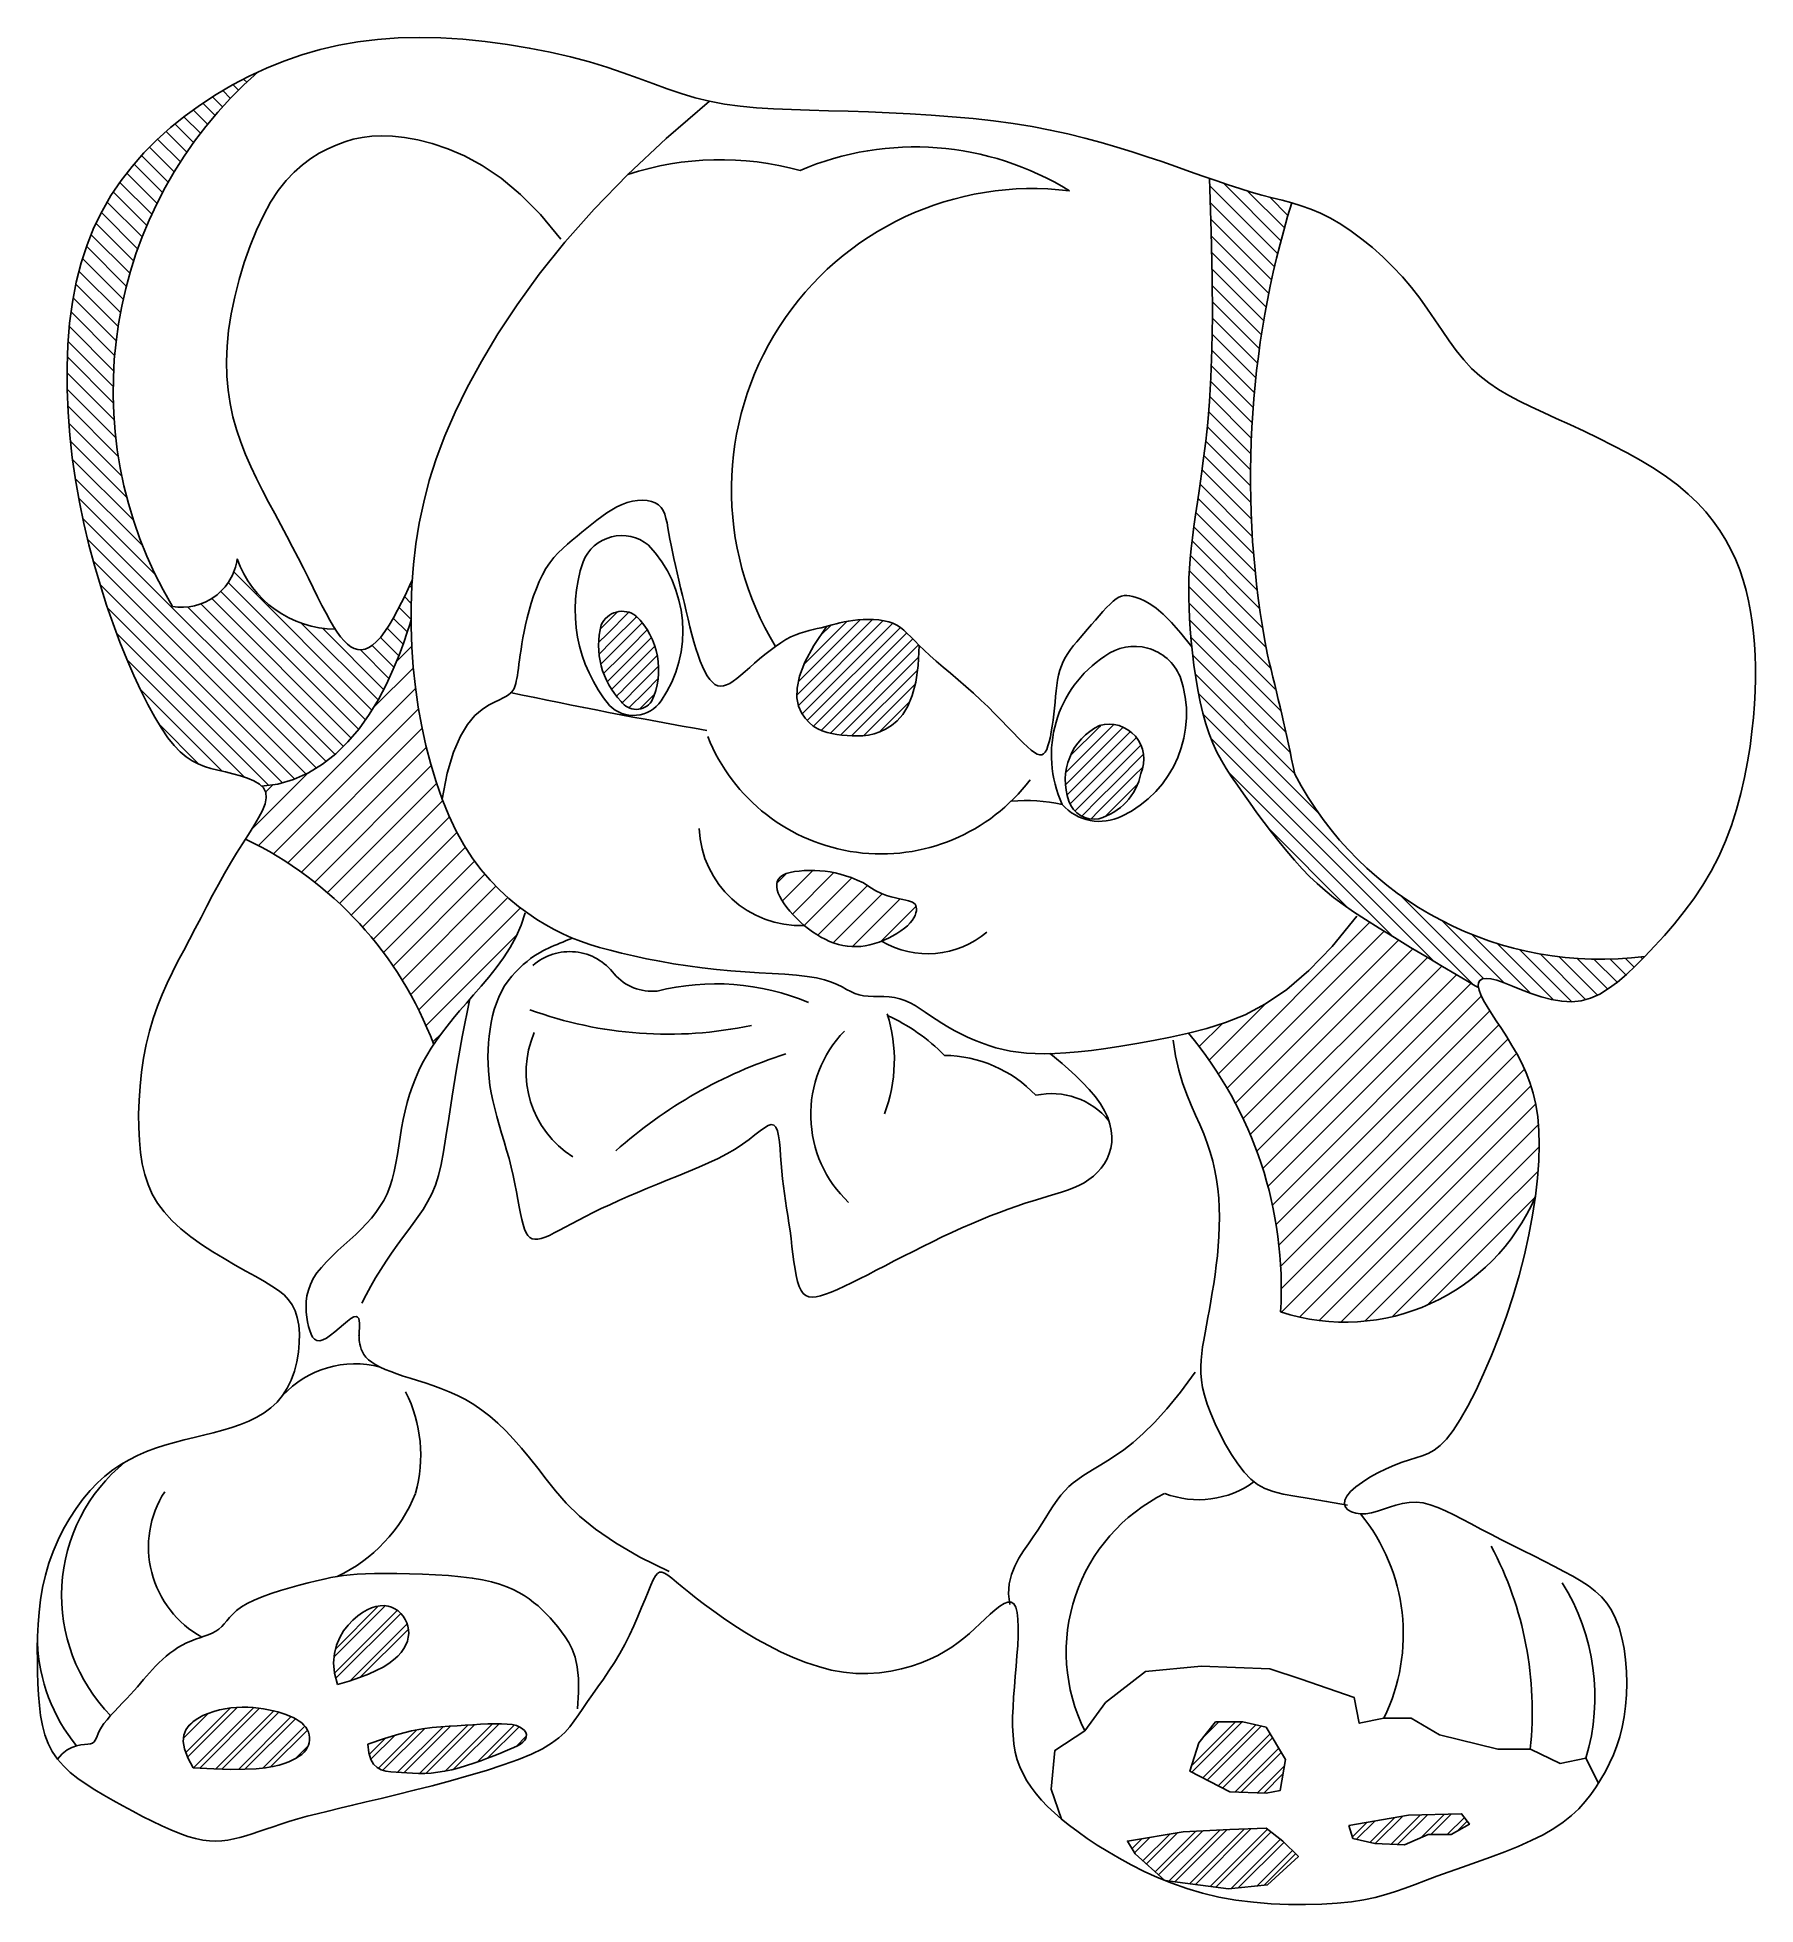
# Model space of a CAD drawing. Extents: x 741 to 995, y 2159 to 2436.
import ezdxf

# ---------------------------------------------------------------- set-up
doc = ezdxf.new("R2010")
doc.units = 0
doc.header["$LTSCALE"] = 10
doc.header["$MEASUREMENT"] = 0
for name, color, linetype in [('3', 3, 'CONTINUOUS'), ('7', 7, 'CONTINUOUS'), ('BH', 3, 'CONTINUOUS')]:
    doc.layers.add(name, color=color, linetype=linetype)
pattern_1 = [(135, (588.0493, 2459.2933), (1.200561, 1.200561), [])]
pattern_2 = [(45, (8915.7077, 11977.0167), (-1.7150875, 1.7150875), [])]
pattern_3 = [(45, (-11048.0982, 1975.4101), (-0.88388348, 0.88388348), [])]
pattern_4 = [(45, (-11048.0982, 1975.41), (-1.7150875, 1.7150875), [])]

msp = doc.modelspace()

# ---------------------------------------------------------------- hatches: boundary and pattern name
at = {"layer": 'BH'}
h = msp.add_hatch(dxfattribs=at)
h.set_pattern_fill('ANSI31', color=256, scale=19.404, style=0)
h.set_pattern_definition(pattern_1)
edge = h.paths.add_edge_path()
edge.add_line((758.13, 2335.24), (757.11, 2337.1))
edge.add_line((757.11, 2337.1), (756.07, 2339.17))
edge.add_line((756.07, 2339.17), (755.04, 2341.41))
edge.add_line((755.04, 2341.41), (754, 2343.82))
edge.add_line((754, 2343.82), (752.98, 2346.37))
edge.add_line((752.98, 2346.37), (751.98, 2349.05))
edge.add_line((751.98, 2349.05), (751.01, 2351.84))
edge.add_line((751.01, 2351.84), (750.09, 2354.73))
edge.add_line((750.09, 2354.73), (749.22, 2357.7))
edge.add_line((749.22, 2357.7), (748.4, 2360.76))
edge.add_line((748.4, 2360.76), (747.66, 2363.9))
edge.add_line((747.66, 2363.9), (746.99, 2367.1))
edge.add_line((746.99, 2367.1), (746.41, 2370.36))
edge.add_line((746.41, 2370.36), (745.93, 2373.67))
edge.add_line((745.93, 2373.67), (745.56, 2377.02))
edge.add_line((745.56, 2377.02), (745.3, 2380.39))
edge.add_line((745.3, 2380.39), (745.16, 2383.76))
edge.add_line((745.16, 2383.76), (745.15, 2387.09))
edge.add_line((745.15, 2387.09), (745.27, 2390.37))
edge.add_line((745.27, 2390.37), (745.53, 2393.58))
edge.add_line((745.53, 2393.58), (745.94, 2396.68))
edge.add_line((745.94, 2396.68), (746.5, 2399.66))
edge.add_line((746.5, 2399.66), (747.23, 2402.49))
edge.add_line((747.23, 2402.49), (748.11, 2405.18))
edge.add_line((748.11, 2405.18), (749.14, 2407.74))
edge.add_line((749.14, 2407.74), (750.33, 2410.17))
edge.add_line((750.33, 2410.17), (751.66, 2412.48))
edge.add_line((751.66, 2412.48), (753.15, 2414.69))
edge.add_line((753.15, 2414.69), (754.77, 2416.79))
edge.add_line((754.77, 2416.79), (756.54, 2418.8))
edge.add_line((756.54, 2418.8), (758.45, 2420.73))
edge.add_line((758.45, 2420.73), (760.49, 2422.56))
edge.add_line((760.49, 2422.56), (762.63, 2424.29))
edge.add_line((762.63, 2424.29), (764.89, 2425.93))
edge.add_line((764.89, 2425.93), (767.23, 2427.45))
edge.add_line((767.23, 2427.45), (769.65, 2428.87))
edge.add_line((769.65, 2428.87), (772.14, 2430.17))
edge.add_line((772.14, 2430.17), (773.41, 2430.75))
edge.add_ellipse((814.6, 2383.58), major_axis=(-44.28, 44.28), ratio=1, start_angle=-3.8761, end_angle=75.6911)
edge.add_ellipse((762.13, 2359.78), major_axis=(5.86, 5.86), ratio=1, start_angle=215.3682, end_angle=307.3452)
edge.add_ellipse((785.07, 2363.87), major_axis=(11.05, 11.05), ratio=1, start_angle=154.4264, end_angle=224.3068)
edge.add_line((784.89, 2348.25), (785.15, 2347.84))
edge.add_line((785.15, 2347.84), (785.66, 2347.12))
edge.add_line((785.66, 2347.12), (786.17, 2346.52))
edge.add_line((786.17, 2346.52), (786.67, 2346.03))
edge.add_line((786.67, 2346.03), (787.17, 2345.65))
edge.add_line((787.17, 2345.65), (787.67, 2345.39))
edge.add_line((787.67, 2345.39), (788.46, 2345.17))
edge.add_line((788.46, 2345.17), (789.27, 2345.32))
edge.add_line((789.27, 2345.32), (789.83, 2345.55))
edge.add_line((789.83, 2345.55), (790.4, 2345.92))
edge.add_line((790.4, 2345.92), (790.99, 2346.43))
edge.add_line((790.99, 2346.43), (791.6, 2347.1))
edge.add_line((791.6, 2347.1), (792.22, 2347.91))
edge.add_line((792.22, 2347.91), (792.85, 2348.88))
edge.add_line((792.85, 2348.88), (793.48, 2349.95))
edge.add_line((793.48, 2349.95), (794.1, 2351.08))
edge.add_line((794.1, 2351.08), (794.67, 2352.2))
edge.add_line((794.67, 2352.2), (795.2, 2353.27))
edge.add_line((795.2, 2353.27), (795.65, 2354.23))
edge.add_line((795.65, 2354.23), (796.02, 2355.02))
edge.add_line((796.02, 2355.02), (796.28, 2355.6))
edge.add_line((796.28, 2355.6), (796.21, 2354.76))
edge.add_line((796.21, 2354.76), (796.09, 2351.7))
edge.add_line((796.09, 2351.7), (796.09, 2349.63))
edge.add_line((796.09, 2349.63), (795.89, 2348.97))
edge.add_line((795.89, 2348.97), (795.53, 2347.83))
edge.add_line((795.53, 2347.83), (795.01, 2346.29))
edge.add_line((795.01, 2346.29), (794.31, 2344.43))
edge.add_line((794.31, 2344.43), (793.46, 2342.35))
edge.add_line((793.46, 2342.35), (792.44, 2340.14))
edge.add_line((792.44, 2340.14), (791.25, 2337.87))
edge.add_line((791.25, 2337.87), (789.91, 2335.64))
edge.add_line((789.91, 2335.64), (788.4, 2333.53))
edge.add_line((788.4, 2333.53), (786.74, 2331.57))
edge.add_line((786.74, 2331.57), (784.93, 2329.8))
edge.add_line((784.93, 2329.8), (782.98, 2328.26))
edge.add_line((782.98, 2328.26), (780.9, 2326.98))
edge.add_line((780.9, 2326.98), (778.69, 2326))
edge.add_line((778.69, 2326), (776.36, 2325.34))
edge.add_line((776.36, 2325.34), (773.92, 2325.05))
edge.add_line((773.92, 2325.05), (773.63, 2325.33))
edge.add_line((773.63, 2325.33), (772.83, 2325.81))
edge.add_line((772.83, 2325.81), (771.89, 2326.22))
edge.add_line((771.89, 2326.22), (770.84, 2326.56))
edge.add_line((770.84, 2326.56), (769.72, 2326.87))
edge.add_line((769.72, 2326.87), (768.6, 2327.14))
edge.add_line((768.6, 2327.14), (767.5, 2327.4))
edge.add_line((767.5, 2327.4), (766.46, 2327.66))
edge.add_line((766.46, 2327.66), (765.49, 2327.95))
edge.add_line((765.49, 2327.95), (764.56, 2328.31))
edge.add_line((764.56, 2328.31), (763.66, 2328.77))
edge.add_line((763.66, 2328.77), (762.78, 2329.35))
edge.add_line((762.78, 2329.35), (761.9, 2330.09))
edge.add_line((761.9, 2330.09), (761, 2331.03))
edge.add_line((761, 2331.03), (760.08, 2332.19))
edge.add_line((760.08, 2332.19), (759.12, 2333.59))
edge.add_line((759.12, 2333.59), (758.13, 2335.24))
h = msp.add_hatch(dxfattribs=at)
h.set_pattern_fill('ANSI31', color=256, scale=19.404, style=0)
h.set_pattern_definition(pattern_1)
edge = h.paths.add_edge_path()
edge.add_ellipse((535.5, 2246.55), major_axis=(282.55, 282.55), ratio=1, start_angle=326.5887, end_angle=329.1865, ccw=False)
edge.add_ellipse((972.2, 2350.45), major_axis=(36.1, 36.1), ratio=1, start_angle=162.572, end_angle=232.4112)
edge.add_line((978.78, 2299.82), (977.4, 2298.42))
edge.add_line((977.4, 2298.42), (976.05, 2297.15))
edge.add_line((976.05, 2297.15), (974.72, 2296.02))
edge.add_line((974.72, 2296.02), (973.41, 2295.05))
edge.add_line((973.41, 2295.05), (972.09, 2294.25))
edge.add_line((972.09, 2294.25), (970.75, 2293.65))
edge.add_line((970.75, 2293.65), (969.37, 2293.26))
edge.add_line((969.37, 2293.26), (967.95, 2293.09))
edge.add_line((967.95, 2293.09), (966.46, 2293.17))
edge.add_line((966.46, 2293.17), (964.95, 2293.43))
edge.add_line((964.95, 2293.43), (963.43, 2293.84))
edge.add_line((963.43, 2293.84), (961.94, 2294.35))
edge.add_line((961.94, 2294.35), (960.51, 2294.89))
edge.add_line((960.51, 2294.89), (959.17, 2295.43))
edge.add_line((959.17, 2295.43), (957.95, 2295.91))
edge.add_line((957.95, 2295.91), (956.88, 2296.29))
edge.add_line((956.88, 2296.29), (955.99, 2296.51))
edge.add_line((955.99, 2296.51), (955.27, 2296.57))
edge.add_line((955.27, 2296.57), (954.46, 2296.45))
edge.add_line((954.46, 2296.45), (954.15, 2295.92))
edge.add_line((954.15, 2295.92), (954.08, 2295.24))
edge.add_line((954.08, 2295.24), (953.66, 2295.48))
edge.add_line((953.66, 2295.48), (952.52, 2296.15))
edge.add_line((952.52, 2296.15), (950.86, 2297.13))
edge.add_line((950.86, 2297.13), (948.82, 2298.34))
edge.add_line((948.82, 2298.34), (946.52, 2299.7))
edge.add_line((946.52, 2299.7), (944.1, 2301.16))
edge.add_line((944.1, 2301.16), (941.69, 2302.62))
edge.add_line((941.69, 2302.62), (939.43, 2304.01))
edge.add_line((939.43, 2304.01), (937.42, 2305.28))
edge.add_line((937.42, 2305.28), (935.66, 2306.44))
edge.add_line((935.66, 2306.44), (934.09, 2307.52))
edge.add_line((934.09, 2307.52), (932.69, 2308.55))
edge.add_line((932.69, 2308.55), (931.42, 2309.56))
edge.add_line((931.42, 2309.56), (930.25, 2310.59))
edge.add_line((930.25, 2310.59), (929.12, 2311.66))
edge.add_line((929.12, 2311.66), (928.02, 2312.81))
edge.add_line((928.02, 2312.81), (926.89, 2314.06))
edge.add_line((926.89, 2314.06), (925.76, 2315.39))
edge.add_line((925.76, 2315.39), (924.63, 2316.78))
edge.add_line((924.63, 2316.78), (923.51, 2318.21))
edge.add_line((923.51, 2318.21), (922.41, 2319.66))
edge.add_line((922.41, 2319.66), (921.34, 2321.1))
edge.add_line((921.34, 2321.1), (920.32, 2322.51))
edge.add_line((920.32, 2322.51), (919.34, 2323.87))
edge.add_line((919.34, 2323.87), (918.44, 2325.16))
edge.add_line((918.44, 2325.16), (917.59, 2326.4))
edge.add_line((917.59, 2326.4), (916.8, 2327.62))
edge.add_line((916.8, 2327.62), (916.08, 2328.84))
edge.add_line((916.08, 2328.84), (915.41, 2330.08))
edge.add_line((915.41, 2330.08), (914.8, 2331.38))
edge.add_line((914.8, 2331.38), (914.25, 2332.76))
edge.add_line((914.25, 2332.76), (913.75, 2334.24))
edge.add_line((913.75, 2334.24), (913.31, 2335.84))
edge.add_line((913.31, 2335.84), (912.92, 2337.53))
edge.add_line((912.92, 2337.53), (912.57, 2339.3))
edge.add_line((912.57, 2339.3), (912.27, 2341.12))
edge.add_line((912.27, 2341.12), (912.01, 2342.95))
edge.add_line((912.01, 2342.95), (911.8, 2344.77))
edge.add_line((911.8, 2344.77), (911.62, 2346.55))
edge.add_line((911.62, 2346.55), (911.47, 2348.26))
edge.add_line((911.47, 2348.26), (911.36, 2349.88))
edge.add_line((911.36, 2349.88), (911.28, 2351.42))
edge.add_line((911.28, 2351.42), (911.24, 2352.91))
edge.add_line((911.24, 2352.91), (911.23, 2354.37))
edge.add_line((911.23, 2354.37), (911.26, 2355.8))
edge.add_line((911.26, 2355.8), (911.33, 2357.25))
edge.add_line((911.33, 2357.25), (911.44, 2358.71))
edge.add_line((911.44, 2358.71), (911.59, 2360.22))
edge.add_line((911.59, 2360.22), (911.78, 2361.8))
edge.add_line((911.78, 2361.8), (912.01, 2363.45))
edge.add_line((912.01, 2363.45), (912.26, 2365.21))
edge.add_line((912.26, 2365.21), (912.54, 2367.08))
edge.add_line((912.54, 2367.08), (912.84, 2369.09))
edge.add_line((912.84, 2369.09), (913.14, 2371.26))
edge.add_line((913.14, 2371.26), (913.45, 2373.59))
edge.add_line((913.45, 2373.59), (913.75, 2376.12))
edge.add_line((913.75, 2376.12), (914.05, 2378.88))
edge.add_line((914.05, 2378.88), (914.31, 2381.97))
edge.add_line((914.31, 2381.97), (914.52, 2385.54))
edge.add_line((914.52, 2385.54), (914.68, 2389.7))
edge.add_line((914.68, 2389.7), (914.75, 2394.6))
edge.add_line((914.75, 2394.6), (914.72, 2400.37))
edge.add_line((914.72, 2400.37), (914.57, 2407.13))
edge.add_line((914.57, 2407.13), (914.29, 2415.02))
edge.add_line((914.29, 2415.02), (915.24, 2414.69))
edge.add_line((915.24, 2414.69), (917.07, 2414.07))
edge.add_line((917.07, 2414.07), (918.82, 2413.5))
edge.add_line((918.82, 2413.5), (920.49, 2412.99))
edge.add_line((920.49, 2412.99), (922.07, 2412.55))
edge.add_line((922.07, 2412.55), (923.59, 2412.16))
edge.add_line((923.59, 2412.16), (925.06, 2411.78))
edge.add_line((925.06, 2411.78), (926.49, 2411.4))
edge.add_ellipse((1058.66, 2370.74), major_axis=(-97.78, 97.78), ratio=1, start_angle=27.9038, end_angle=55.9502)
h = msp.add_hatch(dxfattribs=at)
h.set_pattern_fill('ANSI31', color=256, scale=10, style=0)
h.set_pattern_definition(pattern_3)
edge = h.paths.add_edge_path()
edge.add_arc((895.58, 2328.61), 8.73, 285.5859, 348.7956, ccw=False)
edge.add_arc((897.2, 2324), 3.87, 198.0218, 280.8705, ccw=False)
edge.add_arc((901.99, 2325.92), 9.03, 116.0081, 200.1726, ccw=False)
edge.add_arc((899.41, 2329.02), 5.19, -24.0078, 105.4005, ccw=False)
edge = h.paths.add_edge_path()
edge.add_arc((835.87, 2345.88), 12.02, 165.3979, 223.8329, ccw=False)
edge.add_arc((827.36, 2347.49), 3.43, 53.5214, 155.5193, ccw=False)
edge.add_arc((821.65, 2342.29), 11.1, -25.2982, 45.7765, ccw=False)
edge.add_arc((829.44, 2339.17), 2.77, 215.7955, 324.2045, ccw=False)
h = msp.add_hatch(dxfattribs=at)
h.set_pattern_fill('ANSI31', color=256, scale=19.404, style=0)
h.set_pattern_definition(pattern_4)
edge = h.paths.add_edge_path()
edge.add_line((801.67, 2320.7), (802.73, 2318.44))
edge.add_line((802.73, 2318.44), (803.89, 2316.34))
edge.add_line((803.89, 2316.34), (805.13, 2314.42))
edge.add_line((805.13, 2314.42), (806.43, 2312.68))
edge.add_line((806.43, 2312.68), (807.79, 2311.09))
edge.add_line((807.79, 2311.09), (809.18, 2309.66))
edge.add_line((809.18, 2309.66), (810.59, 2308.38))
edge.add_line((810.59, 2308.38), (811.99, 2307.22))
edge.add_line((811.99, 2307.22), (813.03, 2306.45))
edge.add_line((813.03, 2306.45), (812.41, 2304.45))
edge.add_line((812.41, 2304.45), (811.67, 2302.75))
edge.add_line((811.67, 2302.75), (810.78, 2301.13))
edge.add_line((810.78, 2301.13), (809.79, 2299.59))
edge.add_line((809.79, 2299.59), (808.71, 2298.12))
edge.add_line((808.71, 2298.12), (807.59, 2296.73))
edge.add_line((807.59, 2296.73), (806.46, 2295.4))
edge.add_line((806.46, 2295.4), (805.35, 2294.13))
edge.add_line((805.35, 2294.13), (804.29, 2292.91))
edge.add_line((804.29, 2292.91), (803.28, 2291.74))
edge.add_line((803.28, 2291.74), (802.33, 2290.61))
edge.add_line((802.33, 2290.61), (801.43, 2289.5))
edge.add_line((801.43, 2289.5), (800.59, 2288.41))
edge.add_line((800.59, 2288.41), (799.81, 2287.33))
edge.add_line((799.81, 2287.33), (799.45, 2286.79))
edge.add_ellipse((747.5, 2267.13), major_axis=(39.28, 39.28), ratio=1, start_angle=335.7298, end_angle=379.3184)
edge.add_line((771.57, 2317.18), (772, 2317.86))
edge.add_line((772, 2317.86), (772.81, 2319.13))
edge.add_line((772.81, 2319.13), (773.51, 2320.32))
edge.add_line((773.51, 2320.32), (774.08, 2321.42))
edge.add_line((774.08, 2321.42), (774.47, 2322.41))
edge.add_line((774.47, 2322.41), (774.65, 2323.31))
edge.add_line((774.65, 2323.31), (774.57, 2324.09))
edge.add_line((774.57, 2324.09), (774.22, 2324.76))
edge.add_line((774.22, 2324.76), (773.92, 2325.05))
edge.add_line((773.92, 2325.05), (776.36, 2325.34))
edge.add_line((776.36, 2325.34), (778.69, 2326))
edge.add_line((778.69, 2326), (780.9, 2326.98))
edge.add_line((780.9, 2326.98), (782.98, 2328.26))
edge.add_line((782.98, 2328.26), (784.93, 2329.8))
edge.add_line((784.93, 2329.8), (786.74, 2331.57))
edge.add_line((786.74, 2331.57), (788.4, 2333.53))
edge.add_line((788.4, 2333.53), (789.91, 2335.64))
edge.add_line((789.91, 2335.64), (791.25, 2337.87))
edge.add_line((791.25, 2337.87), (792.44, 2340.14))
edge.add_line((792.44, 2340.14), (793.46, 2342.35))
edge.add_line((793.46, 2342.35), (794.31, 2344.43))
edge.add_line((794.31, 2344.43), (795.01, 2346.29))
edge.add_line((795.01, 2346.29), (795.53, 2347.83))
edge.add_line((795.53, 2347.83), (795.89, 2348.97))
edge.add_line((795.89, 2348.97), (796.09, 2349.63))
edge.add_line((796.09, 2349.63), (796.09, 2348.65))
edge.add_line((796.09, 2348.65), (796.2, 2345.63))
edge.add_line((796.2, 2345.63), (796.42, 2342.64))
edge.add_line((796.42, 2342.64), (796.74, 2339.67))
edge.add_line((796.74, 2339.67), (797.16, 2336.74))
edge.add_line((797.16, 2336.74), (797.68, 2333.86))
edge.add_line((797.68, 2333.86), (798.29, 2331.04))
edge.add_line((798.29, 2331.04), (799, 2328.3))
edge.add_line((799, 2328.3), (799.8, 2325.65))
edge.add_line((799.8, 2325.65), (800.69, 2323.11))
edge.add_line((800.69, 2323.11), (801.67, 2320.7))
h = msp.add_hatch(dxfattribs=at)
h.set_pattern_fill('ANSI31', color=256, scale=10, style=0)
h.set_pattern_definition(pattern_3)
h.paths.add_polyline_path([(858.4, 2332.81), (857.68, 2332.98), (856.98, 2333.2), (856.3, 2333.51), (855.65, 2333.92), (855.03, 2334.44), (854.43, 2335.09), (853.88, 2335.89), (853.45, 2336.88), (853.21, 2338.09), (853.24, 2339.56), (853.62, 2341.31), (854.42, 2343.4), (855.74, 2345.85), (857.64, 2348.7), (857.91, 2348.77), (858.46, 2348.92), (859.03, 2349.07), (859.6, 2349.21), (860.21, 2349.35), (860.84, 2349.47), (861.52, 2349.57), (862.25, 2349.65), (863.01, 2349.7), (863.79, 2349.72), (864.58, 2349.7), (865.35, 2349.64), (866.1, 2349.53), (866.81, 2349.36), (867.45, 2349.15), (868.03, 2348.86), (868.56, 2348.52), (869.07, 2348.12), (869.57, 2347.65), (870.1, 2347.12), (870.67, 2346.53), (871.31, 2345.87), (871.16, 2342.89), (870.81, 2340.44), (870.3, 2338.45), (869.66, 2336.86), (868.91, 2335.63), (868.09, 2334.69), (867.23, 2333.99), (866.35, 2333.47), (865.49, 2333.07), (864.65, 2332.79), (863.82, 2332.6), (863, 2332.5), (862.21, 2332.46), (861.42, 2332.47), (860.65, 2332.52), (859.89, 2332.6), (859.14, 2332.69)])
h = msp.add_hatch(dxfattribs=at)
h.set_pattern_fill('ANSI31', color=256, scale=19.404, style=0)
h.set_pattern_definition(pattern_4)
h.paths.add_polyline_path([(863.1, 2310.7), (864.04, 2310.05), (864.93, 2309.54), (865.75, 2309.14), (866.51, 2308.85), (867.2, 2308.63), (867.83, 2308.47), (868.4, 2308.35), (868.9, 2308.25), (869.35, 2308.15), (869.73, 2308.05), (870.05, 2307.95), (870.32, 2307.83), (870.54, 2307.69), (870.71, 2307.53), (870.83, 2307.34), (870.9, 2307.12), (870.93, 2306.86), (870.91, 2306.57), (870.84, 2306.25), (870.72, 2305.9), (870.54, 2305.54), (870.29, 2305.16), (869.98, 2304.77), (869.59, 2304.37), (869.14, 2303.98), (868.61, 2303.59), (868.04, 2303.21), (867.41, 2302.85), (866.76, 2302.52), (866.08, 2302.21), (865.39, 2301.94), (864.7, 2301.71), (864.02, 2301.53), (863.34, 2301.39), (862.67, 2301.3), (862, 2301.27), (861.34, 2301.27), (860.69, 2301.33), (860.03, 2301.44), (859.38, 2301.59), (858.72, 2301.8), (858.07, 2302.05), (857.42, 2302.35), (856.78, 2302.68), (856.15, 2303.06), (855.53, 2303.47), (854.92, 2303.92), (854.32, 2304.39), (853.75, 2304.9), (853.2, 2305.42), (852.67, 2305.96), (852.18, 2306.51), (851.74, 2307.07), (851.33, 2307.62), (850.99, 2308.16), (850.7, 2308.68), (850.47, 2309.19), (850.32, 2309.67), (850.24, 2310.12), (850.24, 2310.54), (850.32, 2310.93), (850.5, 2311.28), (850.78, 2311.58), (851.16, 2311.85), (851.64, 2312.07), (852.21, 2312.24), (852.86, 2312.37), (853.56, 2312.46), (854.31, 2312.52), (855.09, 2312.54), (855.87, 2312.53), (856.64, 2312.49), (857.4, 2312.42), (858.15, 2312.33), (858.89, 2312.19), (859.65, 2312.01), (860.44, 2311.77), (861.27, 2311.48), (862.15, 2311.13)])
h.paths.add_polyline_path([(922.69, 2185.7), (925.57, 2180.91), (924.8, 2176.32), (922.69, 2175.93), (917.32, 2176.12), (911.38, 2179.19), (912.72, 2183.4), (915.21, 2186.47), (919.24, 2186.47)])
h.paths.add_polyline_path([(922.69, 2170.76), (925.19, 2168.84), (927.49, 2166.54), (922.88, 2162.33), (917.13, 2161.75), (907.68, 2163.01), (903.32, 2166.93), (902.17, 2168.84), (910.42, 2170.18), (917.32, 2170.57)])
h.paths.add_polyline_path([(934.97, 2171.14), (935.54, 2169.23), (938.8, 2168.46), (943.21, 2168.27), (946.67, 2169.8), (950.12, 2169.8), (952.8, 2171.33), (951.65, 2172.87), (943.79, 2172.67)])
h.paths.add_polyline_path([(789.7, 2183.2), (789.85, 2181.91), (790.14, 2180.92), (790.55, 2180.2), (791.07, 2179.71), (791.67, 2179.39), (792.35, 2179.2), (793.08, 2179.1), (793.86, 2179.03), (794.65, 2178.97), (795.47, 2178.92), (796.32, 2178.88), (797.2, 2178.85), (798.11, 2178.86), (799.05, 2178.91), (800.03, 2179.01), (801.05, 2179.17), (802.11, 2179.4), (803.19, 2179.67), (804.28, 2180), (805.36, 2180.35), (806.41, 2180.72), (807.42, 2181.09), (808.37, 2181.46), (809.25, 2181.81), (810.04, 2182.12), (810.73, 2182.42), (811.33, 2182.69), (811.85, 2182.95), (812.28, 2183.2), (812.62, 2183.46), (812.88, 2183.72), (813.06, 2184), (813.15, 2184.29), (813.16, 2184.6), (813.08, 2184.9), (812.89, 2185.2), (812.61, 2185.47), (812.21, 2185.71), (811.7, 2185.92), (811.07, 2186.07), (810.32, 2186.16), (809.46, 2186.21), (808.5, 2186.21), (807.47, 2186.17), (806.37, 2186.12), (805.24, 2186.05), (804.08, 2185.98), (802.91, 2185.91), (801.73, 2185.85), (800.52, 2185.77), (799.22, 2185.65), (797.78, 2185.45), (796.16, 2185.13), (794.3, 2184.67), (792.17, 2184.04)])
h.paths.add_polyline_path([(785.2, 2192.01), (784.77, 2193.69), (784.63, 2195.22), (784.74, 2196.61), (785.05, 2197.86), (785.52, 2198.97), (786.11, 2199.95), (786.78, 2200.81), (787.49, 2201.54), (788.19, 2202.17), (788.89, 2202.68), (789.57, 2203.08), (790.24, 2203.38), (790.89, 2203.58), (791.51, 2203.68), (792.11, 2203.69), (792.68, 2203.61), (793.21, 2203.45), (793.7, 2203.21), (794.16, 2202.9), (794.56, 2202.53), (794.91, 2202.12), (795.21, 2201.66), (795.44, 2201.16), (795.61, 2200.65), (795.71, 2200.11), (795.74, 2199.57), (795.68, 2199.01), (795.55, 2198.45), (795.33, 2197.89), (795.02, 2197.33), (794.61, 2196.77), (794.11, 2196.21), (793.51, 2195.67), (792.79, 2195.13), (791.94, 2194.6), (790.94, 2194.07), (789.78, 2193.55), (788.45, 2193.03), (786.93, 2192.52)])
h.paths.add_polyline_path([(763.85, 2179.68), (763.02, 2181.18), (762.53, 2182.48), (762.35, 2183.58), (762.43, 2184.52), (762.73, 2185.31), (763.21, 2185.97), (763.82, 2186.53), (764.52, 2187), (765.27, 2187.4), (766.06, 2187.74), (766.87, 2188.02), (767.71, 2188.25), (768.56, 2188.42), (769.41, 2188.54), (770.26, 2188.61), (771.1, 2188.65), (771.92, 2188.64), (772.72, 2188.6), (773.5, 2188.52), (774.26, 2188.41), (774.98, 2188.28), (775.68, 2188.13), (776.34, 2187.96), (776.97, 2187.77), (777.57, 2187.56), (778.12, 2187.35), (778.64, 2187.12), (779.1, 2186.87), (779.53, 2186.6), (779.9, 2186.32), (780.23, 2186.01), (780.5, 2185.68), (780.72, 2185.33), (780.88, 2184.95), (780.99, 2184.57), (781.04, 2184.18), (781.04, 2183.78), (780.99, 2183.39), (780.89, 2183.01), (780.73, 2182.65), (780.52, 2182.3), (780.25, 2181.98), (779.93, 2181.67), (779.54, 2181.38), (779.09, 2181.1), (778.57, 2180.84), (777.97, 2180.58), (777.3, 2180.33), (776.54, 2180.09), (775.64, 2179.87), (774.54, 2179.68), (773.17, 2179.54), (771.48, 2179.46), (769.41, 2179.44), (766.88, 2179.51)])
h = msp.add_hatch(dxfattribs=at)
h.set_pattern_fill('ANSI31', color=256, scale=19.404, style=0)
h.set_pattern_definition(pattern_2)
edge = h.paths.add_edge_path()
edge.add_line((911.19, 2288.47), (913.9, 2289.15))
edge.add_line((913.9, 2289.15), (916.7, 2290.01))
edge.add_line((916.7, 2290.01), (919.59, 2291.18))
edge.add_line((919.59, 2291.18), (922.6, 2292.78))
edge.add_line((922.6, 2292.78), (925.75, 2294.91))
edge.add_line((925.75, 2294.91), (929.04, 2297.71))
edge.add_line((929.04, 2297.71), (932.49, 2301.29))
edge.add_line((932.49, 2301.29), (936.31, 2306.01))
edge.add_line((936.31, 2306.01), (937.42, 2305.28))
edge.add_line((937.42, 2305.28), (939.43, 2304.01))
edge.add_line((939.43, 2304.01), (941.69, 2302.62))
edge.add_line((941.69, 2302.62), (944.1, 2301.16))
edge.add_line((944.1, 2301.16), (946.52, 2299.7))
edge.add_line((946.52, 2299.7), (948.82, 2298.34))
edge.add_line((948.82, 2298.34), (950.86, 2297.13))
edge.add_line((950.86, 2297.13), (952.52, 2296.15))
edge.add_line((952.52, 2296.15), (954.06, 2295.25))
edge.add_line((954.06, 2295.25), (954.6, 2293.8))
edge.add_line((954.6, 2293.8), (955.43, 2292.38))
edge.add_line((955.43, 2292.38), (956.07, 2291.37))
edge.add_line((956.07, 2291.37), (956.78, 2290.29))
edge.add_line((956.78, 2290.29), (957.54, 2289.13))
edge.add_line((957.54, 2289.13), (958.32, 2287.92))
edge.add_line((958.32, 2287.92), (959.1, 2286.65))
edge.add_line((959.1, 2286.65), (959.85, 2285.34))
edge.add_line((959.85, 2285.34), (960.54, 2284))
edge.add_line((960.54, 2284), (961.18, 2282.6))
edge.add_line((961.18, 2282.6), (961.74, 2281.13))
edge.add_line((961.74, 2281.13), (962.23, 2279.56))
edge.add_line((962.23, 2279.56), (962.62, 2277.87))
edge.add_line((962.62, 2277.87), (962.91, 2276.05))
edge.add_line((962.91, 2276.05), (963.09, 2274.06))
edge.add_line((963.09, 2274.06), (963.15, 2271.9))
edge.add_line((963.15, 2271.9), (963.09, 2269.53))
edge.add_line((963.09, 2269.53), (962.9, 2266.99))
edge.add_line((962.9, 2266.99), (962.59, 2264.31))
edge.add_ellipse((934.39, 2276.31), major_axis=(21.67, 21.67), ratio=1, start_angle=206.8368, end_angle=291.9478, ccw=False)
edge.add_ellipse((866.09, 2250.66), major_axis=(-41.61, 41.61), ratio=1, start_angle=221.6153, end_angle=264.9736)
h = msp.add_hatch(dxfattribs=at)
h.set_pattern_fill('ANSI31', color=256, scale=19.404, style=0)
h.set_pattern_definition(pattern_2)
h.paths.add_polyline_path([(795.71, 2200.11), (795.61, 2200.65), (795.44, 2201.16), (795.21, 2201.66), (794.91, 2202.12), (794.56, 2202.53), (794.16, 2202.9), (793.7, 2203.21), (793.21, 2203.45), (792.68, 2203.61), (792.11, 2203.69), (791.51, 2203.68), (790.89, 2203.58), (790.24, 2203.38), (789.57, 2203.08), (788.89, 2202.68), (788.19, 2202.17), (787.49, 2201.54), (786.78, 2200.81), (786.11, 2199.95), (785.52, 2198.97), (785.05, 2197.86), (784.74, 2196.61), (784.63, 2195.22), (784.77, 2193.69), (785.2, 2192.01), (786.93, 2192.52), (788.45, 2193.03), (789.78, 2193.55), (790.94, 2194.07), (791.94, 2194.6), (792.79, 2195.13), (793.51, 2195.67), (794.11, 2196.21), (794.61, 2196.77), (795.02, 2197.33), (795.33, 2197.89), (795.55, 2198.45), (795.68, 2199.01), (795.74, 2199.57)])
h.paths.add_polyline_path([(811.85, 2182.95), (812.28, 2183.2), (812.62, 2183.46), (812.88, 2183.72), (813.06, 2184), (813.15, 2184.29), (813.16, 2184.6), (813.08, 2184.9), (812.89, 2185.2), (812.61, 2185.47), (812.21, 2185.71), (811.7, 2185.92), (811.07, 2186.07), (810.32, 2186.16), (809.46, 2186.21), (808.5, 2186.21), (807.47, 2186.17), (806.37, 2186.12), (805.24, 2186.05), (804.08, 2185.98), (802.91, 2185.91), (801.73, 2185.85), (800.52, 2185.77), (799.22, 2185.65), (797.78, 2185.45), (796.16, 2185.13), (794.3, 2184.67), (792.17, 2184.04), (789.7, 2183.2), (789.85, 2181.91), (790.14, 2180.92), (790.55, 2180.2), (791.07, 2179.71), (791.67, 2179.39), (792.35, 2179.2), (793.08, 2179.1), (793.86, 2179.03), (794.65, 2178.97), (795.47, 2178.92), (796.32, 2178.88), (797.2, 2178.85), (798.11, 2178.86), (799.05, 2178.91), (800.03, 2179.01), (801.05, 2179.17), (802.11, 2179.4), (803.19, 2179.67), (804.28, 2180), (805.36, 2180.35), (806.41, 2180.72), (807.42, 2181.09), (808.37, 2181.46), (809.25, 2181.81), (810.04, 2182.12), (810.73, 2182.42), (811.33, 2182.69)])
h.paths.add_polyline_path([(780.89, 2183.01), (780.99, 2183.39), (781.04, 2183.78), (781.04, 2184.18), (780.99, 2184.57), (780.88, 2184.95), (780.72, 2185.33), (780.5, 2185.68), (780.23, 2186.01), (779.9, 2186.32), (779.53, 2186.6), (779.1, 2186.87), (778.64, 2187.12), (778.12, 2187.35), (777.57, 2187.56), (776.97, 2187.77), (776.34, 2187.96), (775.68, 2188.13), (774.98, 2188.28), (774.26, 2188.41), (773.5, 2188.52), (772.72, 2188.6), (771.92, 2188.64), (771.1, 2188.65), (770.26, 2188.61), (769.41, 2188.54), (768.56, 2188.42), (767.71, 2188.25), (766.87, 2188.02), (766.06, 2187.74), (765.27, 2187.4), (764.52, 2187), (763.82, 2186.53), (763.21, 2185.97), (762.73, 2185.31), (762.43, 2184.52), (762.35, 2183.58), (762.53, 2182.48), (763.02, 2181.18), (763.85, 2179.68), (766.88, 2179.51), (769.41, 2179.44), (771.48, 2179.46), (773.17, 2179.54), (774.54, 2179.68), (775.64, 2179.87), (776.54, 2180.09), (777.3, 2180.33), (777.97, 2180.58), (778.57, 2180.84), (779.09, 2181.1), (779.54, 2181.38), (779.93, 2181.67), (780.25, 2181.98), (780.52, 2182.3), (780.73, 2182.65)])
h.paths.add_polyline_path([(922.69, 2185.7), (919.24, 2186.47), (915.21, 2186.47), (912.72, 2183.4), (911.38, 2179.19), (917.32, 2176.12), (922.69, 2175.93), (924.8, 2176.32), (925.57, 2180.91)])
h.paths.add_polyline_path([(925.19, 2168.84), (922.69, 2170.76), (917.32, 2170.57), (910.42, 2170.18), (902.17, 2168.84), (903.32, 2166.93), (907.68, 2163.01), (917.13, 2161.75), (922.88, 2162.33), (927.49, 2166.54)])
h.paths.add_polyline_path([(952.8, 2171.33), (951.65, 2172.87), (943.79, 2172.67), (934.97, 2171.14), (935.54, 2169.23), (938.8, 2168.46), (943.21, 2168.27), (946.67, 2169.8), (950.12, 2169.8)])

# ---------------------------------------------------------------- linework, layer by layer
at = {"layer": '3'}
for points in [[(785.2, 2192.01), (784.77, 2193.69), (784.63, 2195.22), (784.74, 2196.61), (785.05, 2197.86), (785.52, 2198.97), (786.11, 2199.95), (786.78, 2200.81), (787.49, 2201.54), (788.19, 2202.17), (788.89, 2202.68), (789.57, 2203.08), (790.24, 2203.38), (790.89, 2203.58), (791.51, 2203.68), (792.11, 2203.69), (792.68, 2203.61), (793.21, 2203.45), (793.7, 2203.21), (794.16, 2202.9), (794.56, 2202.53), (794.91, 2202.12), (795.21, 2201.66), (795.44, 2201.16), (795.61, 2200.65), (795.71, 2200.11), (795.74, 2199.57), (795.68, 2199.01), (795.55, 2198.45), (795.33, 2197.89), (795.02, 2197.33), (794.61, 2196.77), (794.11, 2196.21), (793.51, 2195.67), (792.79, 2195.13), (791.94, 2194.6), (790.94, 2194.07), (789.78, 2193.55), (788.45, 2193.03), (786.93, 2192.52), (785.2, 2192.01)], [(763.85, 2179.68), (763.02, 2181.18), (762.53, 2182.48), (762.35, 2183.58), (762.43, 2184.52), (762.73, 2185.31), (763.21, 2185.97), (763.82, 2186.53), (764.52, 2187), (765.27, 2187.4), (766.06, 2187.74), (766.87, 2188.02), (767.71, 2188.25), (768.56, 2188.42), (769.41, 2188.54), (770.26, 2188.61), (771.1, 2188.65), (771.92, 2188.64), (772.72, 2188.6), (773.5, 2188.52), (774.26, 2188.41), (774.98, 2188.28), (775.68, 2188.13), (776.34, 2187.96), (776.97, 2187.77), (777.57, 2187.56), (778.12, 2187.35), (778.64, 2187.12), (779.1, 2186.87), (779.53, 2186.6), (779.9, 2186.32), (780.23, 2186.01), (780.5, 2185.68), (780.72, 2185.33), (780.88, 2184.95), (780.99, 2184.57), (781.04, 2184.18), (781.04, 2183.78), (780.99, 2183.39), (780.89, 2183.01), (780.73, 2182.65), (780.52, 2182.3), (780.25, 2181.98), (779.93, 2181.67), (779.54, 2181.38), (779.09, 2181.1), (778.57, 2180.84), (777.97, 2180.58), (777.3, 2180.33), (776.54, 2180.09), (775.64, 2179.87), (774.54, 2179.68), (773.17, 2179.54), (771.48, 2179.46), (769.41, 2179.44), (766.88, 2179.51), (763.85, 2179.68)], [(789.7, 2183.2), (789.85, 2181.91), (790.14, 2180.92), (790.55, 2180.2), (791.07, 2179.71), (791.67, 2179.39), (792.35, 2179.2), (793.08, 2179.1), (793.86, 2179.03), (794.65, 2178.97), (795.47, 2178.92), (796.32, 2178.88), (797.2, 2178.85), (798.11, 2178.86), (799.05, 2178.91), (800.03, 2179.01), (801.05, 2179.17), (802.11, 2179.4), (803.19, 2179.67), (804.28, 2180), (805.36, 2180.35), (806.41, 2180.72), (807.42, 2181.09), (808.37, 2181.46), (809.25, 2181.81), (810.04, 2182.12), (810.73, 2182.42), (811.33, 2182.69), (811.85, 2182.95), (812.28, 2183.2), (812.62, 2183.46), (812.88, 2183.72), (813.06, 2184), (813.15, 2184.29), (813.16, 2184.6), (813.08, 2184.9), (812.89, 2185.2), (812.61, 2185.47), (812.21, 2185.71), (811.7, 2185.92), (811.07, 2186.07), (810.32, 2186.16), (809.46, 2186.21), (808.5, 2186.21), (807.47, 2186.17), (806.37, 2186.12), (805.24, 2186.05), (804.08, 2185.98), (802.91, 2185.91), (801.73, 2185.85), (800.52, 2185.77), (799.22, 2185.65), (797.78, 2185.45), (796.16, 2185.13), (794.3, 2184.67), (792.17, 2184.04), (789.7, 2183.2)], [(922.69, 2185.7), (925.57, 2180.91), (924.8, 2176.32), (922.69, 2175.93), (917.32, 2176.12), (911.38, 2179.19), (912.72, 2183.4), (915.21, 2186.47), (919.24, 2186.47), (922.69, 2185.7)], [(922.69, 2170.76), (925.19, 2168.84), (927.49, 2166.54), (922.88, 2162.33), (917.13, 2161.75), (907.68, 2163.01), (903.32, 2166.93), (902.17, 2168.84), (910.42, 2170.18), (917.32, 2170.57), (922.69, 2170.76)], [(934.97, 2171.14), (935.54, 2169.23), (938.8, 2168.46), (943.21, 2168.27), (946.67, 2169.8), (950.12, 2169.8), (952.8, 2171.33), (951.65, 2172.87), (943.79, 2172.67), (934.97, 2171.14)]]:
    msp.add_lwpolyline(points, dxfattribs=at)
for centre, radius, start, end in [((814.6, 2383.58), 62.62, 131.1239, 210.6911), ((870.71, 2376.18), 43.49, 58.2727, 113.0496), ((841.92, 2373.6), 44.19, 74.5612, 108.0779), ((888.11, 2368.93), 44.58, 82.9566, 211.3772), ((1058.66, 2370.74), 138.28, 162.9038, 190.9502), ((762.13, 2359.78), 8.28, 260.3682, 352.3452), ((785.07, 2363.87), 15.62, 199.4264, 269.368), ((535.5, 2246.55), 399.58, 11.5887, 14.1865), ((972.2, 2350.45), 51.06, 207.572, 277.4112), ((747.5, 2267.13), 55.55, 20.7298, 64.3184), ((819.56, 2292.27), 8.26, 36.7874, 131.2066), ((831.8, 2302.08), 7.43, 220.8295, 275.6077), ((841.2, 2260.14), 35.62, 67.2787, 104.098), ((834.12, 2347.63), 59.33, 249.8546, 282.0349), ((845.32, 2284.5), 22.33, 339.0047, 17.7188), ((854.77, 2265.17), 28.49, 44.5919, 65.4785), ((827.99, 2282.71), 14.86, 156.848, 237.6677), ((873.12, 2276.39), 17.85, 136.1351, 226.732), ((866.09, 2250.66), 58.85, 356.6153, 39.9736), ((872.77, 2219.01), 69.68, 107.7091, 131.7307), ((874.86, 2266.25), 18.92, 43.3982, 89.3856), ((890.96, 2268.64), 10.87, 38.9996, 102.4737), ((934.39, 2276.31), 30.64, 251.8368, 336.9478), ((787.77, 2224.99), 14.51, 75.0152, 137.5045), ((776.62, 2225.96), 20.9, 344.3512, 26.715), ((769.8, 2205.2), 25.45, 129.16, 224.3879), ((772.38, 2212.37), 15.17, 147.3403, 241.4441), ((775.27, 2228.96), 23.16, 295.2507, 338.0856), ((919.31, 2196.81), 26.21, 116.3564, 206.4637), ((912.69, 2233.49), 14.11, 249.19, 305.811), ((914.68, 2199.45), 28.33, 334.0268, 39.0024), ((909.56, 2187.99), 52.55, 353.9401, 27.8258), ((939.52, 2190.19), 31.86, 343.4409, 31.987), ((766.76, 2199.3), 26.01, 182.3959, 219.01)]:
    msp.add_arc(centre, radius, start, end, dxfattribs=at)
at = {"layer": '7'}
msp.add_lwpolyline([(944.22, 2398.86), (945.45, 2397.26), (946.6, 2395.66), (947.69, 2394.06), (948.75, 2392.49), (949.8, 2390.97), (950.86, 2389.51), (951.95, 2388.15), (953.11, 2386.89), (954.36, 2385.76), (955.68, 2384.72), (957.1, 2383.78), (958.62, 2382.89), (960.23, 2382.04), (961.94, 2381.2), (963.75, 2380.36), (965.66, 2379.48), (967.68, 2378.56), (969.77, 2377.59), (971.9, 2376.56), (974.03, 2375.49), (976.14, 2374.38), (978.19, 2373.23), (980.15, 2372.04), (981.98, 2370.82), (983.65, 2369.57), (985.18, 2368.28), (986.55, 2366.97), (987.8, 2365.62), (988.91, 2364.25), (989.9, 2362.86), (990.78, 2361.44), (991.56, 2359.99), (992.24, 2358.53), (992.83, 2357.05), (993.34, 2355.54), (993.77, 2354.01), (994.13, 2352.46), (994.43, 2350.89), (994.68, 2349.3), (994.87, 2347.69), (995.02, 2346.05), (995.12, 2344.38), (995.18, 2342.67), (995.18, 2340.9), (995.13, 2339.08), (995.03, 2337.17), (994.87, 2335.18), (994.64, 2333.1), (994.35, 2330.91), (993.99, 2328.64), (993.54, 2326.31), (993, 2323.95), (992.36, 2321.58), (991.61, 2319.22), (990.74, 2316.9), (989.74, 2314.63), (988.6, 2312.46), (987.35, 2310.36), (986.01, 2308.36), (984.6, 2306.46), (983.15, 2304.65), (981.68, 2302.93), (980.22, 2301.32), (978.78, 2299.82), (977.4, 2298.42), (976.05, 2297.15), (974.72, 2296.02), (973.41, 2295.05), (972.09, 2294.25), (970.75, 2293.65), (969.37, 2293.26), (967.95, 2293.09), (966.46, 2293.17), (964.95, 2293.43), (963.43, 2293.84), (961.94, 2294.35), (960.51, 2294.89), (959.17, 2295.43), (957.95, 2295.91), (956.88, 2296.29), (955.99, 2296.51), (955.27, 2296.57), (954.73, 2296.49), (954.35, 2296.27), (954.15, 2295.92), (954.1, 2295.44), (954.22, 2294.83), (954.48, 2294.12), (954.9, 2293.3), (955.43, 2292.38), (956.07, 2291.37), (956.78, 2290.29), (957.54, 2289.13), (958.32, 2287.92), (959.1, 2286.65), (959.85, 2285.34), (960.54, 2284), (961.18, 2282.6), (961.74, 2281.13), (962.23, 2279.56), (962.62, 2277.87), (962.91, 2276.05), (963.09, 2274.06), (963.15, 2271.9), (963.09, 2269.53), (962.9, 2266.99), (962.59, 2264.31), (962.16, 2261.5), (961.6, 2258.59), (960.94, 2255.61), (960.16, 2252.59), (959.27, 2249.56), (958.28, 2246.54), (957.21, 2243.57), (956.08, 2240.71), (954.91, 2238), (953.73, 2235.49), (952.57, 2233.23), (951.44, 2231.25), (950.38, 2229.61), (949.39, 2228.34), (948.46, 2227.39), (947.57, 2226.7), (946.7, 2226.21), (945.81, 2225.85), (944.89, 2225.56), (943.91, 2225.28), (942.85, 2224.94), (941.69, 2224.5), (940.47, 2223.96), (939.24, 2223.35), (938.05, 2222.69), (936.95, 2221.99), (935.98, 2221.29), (935.19, 2220.59), (934.63, 2219.92), (934.34, 2219.31), (934.29, 2218.76), (934.46, 2218.28), (934.82, 2217.89), (935.33, 2217.58), (935.96, 2217.38), (936.69, 2217.28), (937.48, 2217.3), (938.31, 2217.45), (939.17, 2217.68), (940.06, 2217.97), (940.98, 2218.29), (941.92, 2218.58), (942.89, 2218.83), (943.88, 2218.98), (944.9, 2219.01), (945.94, 2218.89), (947.01, 2218.63), (948.11, 2218.24), (949.26, 2217.75), (950.47, 2217.16), (951.73, 2216.5), (953.07, 2215.78), (954.48, 2215.02), (955.98, 2214.25), (957.53, 2213.45), (959.12, 2212.65), (960.73, 2211.85), (962.32, 2211.05), (963.88, 2210.26), (965.39, 2209.5), (966.8, 2208.76), (968.12, 2208.04), (969.33, 2207.33), (970.44, 2206.61), (971.44, 2205.84), (972.34, 2205), (973.14, 2204.06), (973.84, 2203), (974.45, 2201.8), (974.96, 2200.44), (975.37, 2198.94), (975.69, 2197.33), (975.92, 2195.65), (976.05, 2193.92), (976.1, 2192.19), (976.06, 2190.47), (975.93, 2188.81), (975.72, 2187.23), (975.42, 2185.72), (975.06, 2184.29), (974.62, 2182.93), (974.12, 2181.62), (973.56, 2180.36), (972.94, 2179.15), (972.28, 2177.98), (971.57, 2176.85), (970.8, 2175.74), (969.94, 2174.67), (968.99, 2173.62), (967.91, 2172.61), (966.68, 2171.64), (965.29, 2170.69), (963.72, 2169.78), (961.96, 2168.9), (960.04, 2168.05), (958.02, 2167.23), (955.94, 2166.44), (953.84, 2165.69), (951.79, 2164.97), (949.82, 2164.28), (947.98, 2163.62), (946.31, 2163), (944.77, 2162.41), (943.3, 2161.86), (941.86, 2161.36), (940.4, 2160.9), (938.85, 2160.5), (937.18, 2160.15), (935.32, 2159.86), (933.24, 2159.64), (930.97, 2159.49), (928.55, 2159.42), (926.02, 2159.44), (923.43, 2159.55), (920.81, 2159.77), (918.22, 2160.1), (915.69, 2160.55), (913.27, 2161.12), (910.95, 2161.81), (908.73, 2162.58), (906.62, 2163.44), (904.62, 2164.35), (902.73, 2165.31), (900.94, 2166.29), (899.27, 2167.27), (897.69, 2168.25), (896.22, 2169.22), (894.86, 2170.18), (893.59, 2171.13), (892.42, 2172.08), (891.34, 2173.02), (890.35, 2173.97), (889.45, 2174.91), (888.64, 2175.85), (887.91, 2176.8), (887.27, 2177.77), (886.72, 2178.77), (886.25, 2179.8), (885.86, 2180.88), (885.56, 2182.02), (885.35, 2183.23), (885.22, 2184.5), (885.16, 2185.84), (885.16, 2187.24), (885.22, 2188.68), (885.31, 2190.16), (885.43, 2191.67), (885.56, 2193.2), (885.69, 2194.74), (885.81, 2196.27), (885.91, 2197.77), (885.97, 2199.19), (885.99, 2200.51), (885.95, 2201.68), (885.83, 2202.67), (885.64, 2203.45), (885.35, 2203.97), (884.95, 2204.22), (884.47, 2204.21), (883.9, 2203.99), (883.27, 2203.6), (882.58, 2203.07), (881.85, 2202.43), (881.1, 2201.73), (880.33, 2201.01), (879.55, 2200.29), (878.77, 2199.58), (877.95, 2198.89), (877.09, 2198.21), (876.17, 2197.56), (875.18, 2196.93), (874.1, 2196.33), (872.91, 2195.76), (871.61, 2195.23), (870.21, 2194.74), (868.71, 2194.32), (867.12, 2193.98), (865.46, 2193.75), (863.73, 2193.63), (861.96, 2193.65), (860.13, 2193.83), (858.28, 2194.16), (856.41, 2194.66), (854.53, 2195.28), (852.66, 2196.02), (850.81, 2196.86), (849, 2197.77), (847.23, 2198.74), (845.53, 2199.75), (843.9, 2200.79), (842.36, 2201.82), (840.9, 2202.85), (839.56, 2203.84), (838.32, 2204.79), (837.2, 2205.67), (836.22, 2206.46), (835.38, 2207.16), (834.68, 2207.74), (834.1, 2208.19), (833.63, 2208.5), (833.24, 2208.66), (832.9, 2208.65), (832.59, 2208.46), (832.28, 2208.08), (831.95, 2207.5), (831.59, 2206.72), (831.18, 2205.75), (830.73, 2204.63), (830.23, 2203.4), (829.68, 2202.08), (829.08, 2200.71), (828.43, 2199.31), (827.73, 2197.93), (826.98, 2196.58), (826.19, 2195.28), (825.38, 2194.02), (824.56, 2192.82), (823.75, 2191.66), (822.96, 2190.55), (822.21, 2189.49), (821.52, 2188.48), (820.88, 2187.53), (820.26, 2186.63), (819.61, 2185.76), (818.86, 2184.92), (817.98, 2184.11), (816.9, 2183.31), (815.57, 2182.51), (813.94, 2181.72), (811.98, 2180.91), (809.73, 2180.1), (807.26, 2179.3), (804.64, 2178.52), (801.94, 2177.76), (799.22, 2177.03), (796.56, 2176.35), (794.02, 2175.72), (791.65, 2175.14), (789.45, 2174.62), (787.42, 2174.14), (785.55, 2173.7), (783.81, 2173.28), (782.2, 2172.88), (780.7, 2172.5), (779.31, 2172.11), (778.01, 2171.73), (776.79, 2171.34), (775.65, 2170.96), (774.57, 2170.59), (773.55, 2170.24), (772.58, 2169.92), (771.64, 2169.62), (770.74, 2169.36), (769.85, 2169.15), (768.98, 2168.98), (768.09, 2168.87), (767.18, 2168.83), (766.24, 2168.87), (765.25, 2168.99), (764.19, 2169.21), (763.06, 2169.53), (761.83, 2169.95), (760.53, 2170.48), (759.17, 2171.09), (757.76, 2171.76), (756.33, 2172.49), (754.88, 2173.25), (753.43, 2174.04), (752, 2174.84), (750.6, 2175.63), (749.25, 2176.43), (747.96, 2177.25), (746.75, 2178.1), (745.63, 2179), (744.62, 2179.95), (743.73, 2180.98), (742.97, 2182.09), (742.36, 2183.29), (741.88, 2184.58), (741.51, 2185.95), (741.24, 2187.4), (741.06, 2188.92), (740.93, 2190.5), (740.85, 2192.14), (740.8, 2193.83), (740.77, 2195.56), (740.75, 2197.32), (740.78, 2199.11), (740.86, 2200.92), (741, 2202.74), (741.22, 2204.56), (741.53, 2206.38), (741.94, 2208.19), (742.47, 2209.97), (743.1, 2211.72), (743.83, 2213.41), (744.65, 2215.05), (745.54, 2216.62), (746.5, 2218.09), (747.51, 2219.46), (748.56, 2220.72), (749.64, 2221.86), (750.76, 2222.87), (751.92, 2223.78), (753.11, 2224.58), (754.33, 2225.3), (755.6, 2225.93), (756.91, 2226.49), (758.26, 2226.99), (759.64, 2227.44), (761.06, 2227.84), (762.5, 2228.22), (763.95, 2228.57), (765.38, 2228.92), (766.81, 2229.28), (768.2, 2229.66), (769.55, 2230.07), (770.85, 2230.52), (772.08, 2231.02), (773.25, 2231.6), (774.34, 2232.25), (775.35, 2232.99), (776.26, 2233.83), (777.07, 2234.79), (777.76, 2235.88), (778.35, 2237.1), (778.81, 2238.42), (779.17, 2239.8), (779.4, 2241.21), (779.53, 2242.61), (779.55, 2243.96), (779.45, 2245.22), (779.25, 2246.37), (778.94, 2247.36), (778.51, 2248.22), (777.96, 2248.99), (777.28, 2249.69), (776.46, 2250.34), (775.49, 2251), (774.37, 2251.67), (773.09, 2252.41), (771.64, 2253.22), (770.07, 2254.11), (768.42, 2255.07), (766.74, 2256.1), (765.08, 2257.18), (763.48, 2258.32), (761.99, 2259.5), (760.65, 2260.73), (759.51, 2261.98), (758.56, 2263.28), (757.77, 2264.64), (757.14, 2266.05), (756.65, 2267.55), (756.29, 2269.12), (756.03, 2270.8), (755.86, 2272.58), (755.77, 2274.47), (755.75, 2276.45), (755.82, 2278.5), (755.96, 2280.59), (756.18, 2282.68), (756.49, 2284.76), (756.87, 2286.8), (757.34, 2288.76), (757.9, 2290.64), (758.53, 2292.44), (759.22, 2294.17), (759.97, 2295.84), (760.76, 2297.48), (761.58, 2299.1), (762.42, 2300.71), (763.28, 2302.33), (764.13, 2303.96), (764.99, 2305.6), (765.85, 2307.25), (766.71, 2308.88), (767.58, 2310.49), (768.46, 2312.07), (769.34, 2313.61), (770.23, 2315.09), (771.13, 2316.51), (772, 2317.86), (772.81, 2319.13), (773.51, 2320.32), (774.08, 2321.42), (774.47, 2322.41), (774.65, 2323.31), (774.57, 2324.09), (774.22, 2324.76), (773.63, 2325.33), (772.83, 2325.81), (771.89, 2326.22), (770.84, 2326.56), (769.72, 2326.87), (768.6, 2327.14), (767.5, 2327.4), (766.46, 2327.66), (765.49, 2327.95), (764.56, 2328.31), (763.66, 2328.77), (762.78, 2329.35), (761.9, 2330.09), (761, 2331.03), (760.08, 2332.19), (759.12, 2333.59), (758.13, 2335.24), (757.11, 2337.1), (756.07, 2339.17), (755.04, 2341.41), (754, 2343.82), (752.98, 2346.37), (751.98, 2349.05), (751.01, 2351.84), (750.09, 2354.73), (749.22, 2357.7), (748.4, 2360.76), (747.66, 2363.9), (746.99, 2367.1), (746.41, 2370.36), (745.93, 2373.67), (745.56, 2377.02), (745.3, 2380.39), (745.16, 2383.76), (745.15, 2387.09), (745.27, 2390.37), (745.53, 2393.58), (745.94, 2396.68), (746.5, 2399.66), (747.23, 2402.49), (748.11, 2405.18), (749.14, 2407.74), (750.33, 2410.17), (751.66, 2412.48), (753.15, 2414.69), (754.77, 2416.79), (756.54, 2418.8), (758.45, 2420.73), (760.49, 2422.56), (762.63, 2424.29), (764.89, 2425.93), (767.23, 2427.45), (769.65, 2428.87), (772.14, 2430.17), (774.68, 2431.34), (777.27, 2432.39), (779.91, 2433.3), (782.61, 2434.08), (785.38, 2434.73), (788.22, 2435.24), (791.14, 2435.6), (794.16, 2435.82), (797.27, 2435.9), (800.49, 2435.83), (803.76, 2435.62), (807.07, 2435.29), (810.35, 2434.84), (813.58, 2434.31), (816.7, 2433.69), (819.69, 2433), (822.49, 2432.25), (825.08, 2431.46), (827.48, 2430.65), (829.74, 2429.84), (831.9, 2429.05), (833.99, 2428.29), (836.06, 2427.59), (838.14, 2426.96), (840.28, 2426.44), (842.51, 2426.02), (844.84, 2425.71), (847.26, 2425.48), (849.78, 2425.31), (852.4, 2425.2), (855.11, 2425.11), (857.91, 2425.04), (860.82, 2424.96), (863.81, 2424.86), (866.88, 2424.74), (869.99, 2424.58), (873.11, 2424.39), (876.22, 2424.15), (879.3, 2423.87), (882.31, 2423.53), (885.23, 2423.13), (888.04, 2422.68), (890.74, 2422.16), (893.34, 2421.59), (895.84, 2420.98), (898.26, 2420.33), (900.6, 2419.66), (902.87, 2418.95), (905.08, 2418.23), (907.24, 2417.5), (909.34, 2416.77), (911.37, 2416.05), (913.34, 2415.36), (915.24, 2414.69), (917.07, 2414.07), (918.82, 2413.5), (920.49, 2412.99), (922.07, 2412.55), (923.59, 2412.16), (925.06, 2411.78), (926.49, 2411.4), (927.91, 2410.96), (929.33, 2410.46), (930.76, 2409.85), (932.24, 2409.12), (933.76, 2408.23), (935.31, 2407.19), (936.88, 2406.03), (938.44, 2404.76), (939.97, 2403.39), (941.46, 2401.94), (942.88, 2400.42)], close=True, dxfattribs=at)
for points in [[(840.28, 2426.44), (833.87, 2420.93), (828.2, 2415.61), (823.22, 2410.48), (818.86, 2405.55), (815.07, 2400.83), (811.79, 2396.31), (808.96, 2392), (806.51, 2387.92), (804.41, 2384.05), (802.61, 2380.38), (801.09, 2376.88), (799.83, 2373.51), (798.79, 2370.26), (797.96, 2367.1), (797.31, 2363.99), (796.82, 2360.91), (796.45, 2357.83), (796.21, 2354.76), (796.09, 2351.7), (796.09, 2348.65), (796.2, 2345.63), (796.42, 2342.64), (796.74, 2339.67), (797.16, 2336.74), (797.68, 2333.86), (798.29, 2331.04), (799, 2328.3), (799.8, 2325.65), (800.69, 2323.11), (801.67, 2320.7), (802.73, 2318.44), (803.89, 2316.34), (805.13, 2314.42), (806.43, 2312.68), (807.79, 2311.09), (809.18, 2309.66), (810.59, 2308.38), (811.99, 2307.22), (813.38, 2306.2), (814.73, 2305.29), (816.03, 2304.49), (817.3, 2303.78), (818.57, 2303.15), (819.85, 2302.58), (821.16, 2302.07), (822.54, 2301.6), (824, 2301.16), (825.57, 2300.73), (827.25, 2300.3), (829.05, 2299.88), (830.95, 2299.48), (832.92, 2299.09), (834.96, 2298.73), (837.05, 2298.41), (839.17, 2298.12), (841.31, 2297.88), (843.44, 2297.69), (845.55, 2297.54), (847.61, 2297.41), (849.58, 2297.3), (851.45, 2297.17), (853.18, 2297.03), (854.76, 2296.85), (856.14, 2296.63), (857.32, 2296.34), (858.32, 2296.01), (859.18, 2295.65), (859.92, 2295.29), (860.58, 2294.93), (861.19, 2294.61), (861.8, 2294.33), (862.42, 2294.12), (863.08, 2293.99), (863.79, 2293.92), (864.54, 2293.89), (865.31, 2293.88), (866.1, 2293.86), (866.89, 2293.82), (867.68, 2293.72), (868.46, 2293.55), (869.22, 2293.29), (869.97, 2292.95), (870.72, 2292.54), (871.46, 2292.07), (872.22, 2291.56), (873.01, 2291.02), (873.82, 2290.47), (874.67, 2289.92), (875.57, 2289.37), (876.51, 2288.85), (877.48, 2288.34), (878.49, 2287.86), (879.52, 2287.41), (880.57, 2287), (881.63, 2286.63), (882.7, 2286.3), (883.77, 2286.02), (884.87, 2285.8), (886.01, 2285.62), (887.21, 2285.5), (888.49, 2285.43), (889.88, 2285.41), (891.39, 2285.45), (893.05, 2285.55), (894.87, 2285.7), (896.83, 2285.91), (898.94, 2286.18), (901.18, 2286.51), (903.54, 2286.9), (906, 2287.36), (908.55, 2287.88), (911.19, 2288.47), (913.9, 2289.15), (916.7, 2290.01), (919.59, 2291.18), (922.6, 2292.78), (925.75, 2294.91), (929.04, 2297.71), (932.49, 2301.29), (936.12, 2305.77)], [(818.29, 2406.02), (815.25, 2409.66), (812.28, 2412.64), (809.41, 2415.04), (806.64, 2416.92), (804.01, 2418.35), (801.52, 2419.41), (799.21, 2420.17), (797.07, 2420.7), (795.13, 2421.05), (793.36, 2421.26), (791.75, 2421.33), (790.26, 2421.27), (788.86, 2421.09), (787.54, 2420.8), (786.26, 2420.42), (785.01, 2419.95), (783.75, 2419.39), (782.49, 2418.74), (781.24, 2417.96), (780, 2417.04), (778.78, 2415.96), (777.59, 2414.68), (776.43, 2413.2), (775.3, 2411.48), (774.22, 2409.52), (773.21, 2407.34), (772.26, 2405.01), (771.4, 2402.55), (770.64, 2400.03), (769.99, 2397.48), (769.46, 2394.95), (769.08, 2392.5), (768.85, 2390.15), (768.76, 2387.9), (768.82, 2385.75), (769, 2383.67), (769.3, 2381.67), (769.72, 2379.73), (770.24, 2377.83), (770.86, 2375.98), (771.57, 2374.14), (772.35, 2372.34), (773.19, 2370.56), (774.07, 2368.81), (774.98, 2367.08), (775.9, 2365.38), (776.81, 2363.7), (777.69, 2362.05), (778.55, 2360.42), (779.36, 2358.84), (780.14, 2357.29), (780.88, 2355.81), (781.59, 2354.39), (782.26, 2353.05), (782.9, 2351.8), (783.5, 2350.65), (784.08, 2349.6), (784.63, 2348.66), (785.15, 2347.84), (785.66, 2347.12), (786.17, 2346.52), (786.67, 2346.03), (787.17, 2345.65), (787.67, 2345.39), (788.19, 2345.24), (788.72, 2345.22), (789.27, 2345.32), (789.83, 2345.55), (790.4, 2345.92), (790.99, 2346.43), (791.6, 2347.1), (792.22, 2347.91), (792.85, 2348.88), (793.48, 2349.95), (794.1, 2351.08), (794.67, 2352.2), (795.2, 2353.27), (795.65, 2354.23), (796.02, 2355.02), (796.28, 2355.6)], [(914.29, 2415.02), (914.57, 2407.13), (914.72, 2400.37), (914.75, 2394.6), (914.68, 2389.7), (914.52, 2385.54), (914.31, 2381.97), (914.05, 2378.88), (913.75, 2376.12), (913.45, 2373.59), (913.14, 2371.26), (912.84, 2369.09), (912.54, 2367.08), (912.26, 2365.21), (912.01, 2363.45), (911.78, 2361.8), (911.59, 2360.22), (911.44, 2358.71), (911.33, 2357.25), (911.26, 2355.8), (911.23, 2354.37), (911.24, 2352.91), (911.28, 2351.42), (911.36, 2349.88), (911.47, 2348.26), (911.62, 2346.55), (911.8, 2344.77), (912.01, 2342.95), (912.27, 2341.12), (912.57, 2339.3), (912.92, 2337.53), (913.31, 2335.84), (913.75, 2334.24), (914.25, 2332.76), (914.8, 2331.38), (915.41, 2330.08), (916.08, 2328.84), (916.8, 2327.62), (917.59, 2326.4), (918.44, 2325.16), (919.34, 2323.87), (920.32, 2322.51), (921.34, 2321.1), (922.41, 2319.66), (923.51, 2318.21), (924.63, 2316.78), (925.76, 2315.39), (926.89, 2314.06), (928.02, 2312.81), (929.12, 2311.66), (930.25, 2310.59), (931.42, 2309.56), (932.69, 2308.55), (934.09, 2307.52), (935.66, 2306.44), (937.42, 2305.28), (939.43, 2304.01), (941.69, 2302.62), (944.1, 2301.16), (946.52, 2299.7), (948.82, 2298.34), (950.86, 2297.13), (952.52, 2296.15), (953.66, 2295.48), (954.15, 2295.2)], [(911.71, 2345.66), (910.09, 2347.67), (908.68, 2349.26), (907.45, 2350.48), (906.4, 2351.39), (905.49, 2352.04), (904.71, 2352.49), (904.04, 2352.78), (903.46, 2352.98), (902.95, 2353.13), (902.49, 2353.23), (902.07, 2353.27), (901.67, 2353.25), (901.29, 2353.16), (900.91, 2353), (900.5, 2352.75), (900.07, 2352.41), (899.6, 2351.98), (899.08, 2351.47), (898.54, 2350.89), (897.98, 2350.27), (897.41, 2349.62), (896.84, 2348.95), (896.27, 2348.28), (895.71, 2347.63), (895.18, 2347.01), (894.67, 2346.42), (894.2, 2345.84), (893.75, 2345.27), (893.35, 2344.69), (892.98, 2344.11), (892.66, 2343.5), (892.39, 2342.86), (892.16, 2342.18), (891.98, 2341.47), (891.83, 2340.72), (891.71, 2339.94), (891.61, 2339.13), (891.53, 2338.3), (891.44, 2337.45), (891.36, 2336.57), (891.26, 2335.68), (891.15, 2334.79), (891.03, 2333.92), (890.89, 2333.09), (890.75, 2332.31), (890.58, 2331.6), (890.4, 2330.98), (890.21, 2330.46), (889.99, 2330.07), (889.75, 2329.81), (889.48, 2329.67), (889.17, 2329.65), (888.81, 2329.76), (888.39, 2329.99), (887.91, 2330.35), (887.36, 2330.83), (886.73, 2331.43), (886.03, 2332.14), (885.25, 2332.95), (884.41, 2333.83), (883.51, 2334.77), (882.55, 2335.75), (881.53, 2336.76), (880.46, 2337.78), (879.35, 2338.8), (878.22, 2339.8), (877.08, 2340.78), (875.96, 2341.74), (874.88, 2342.66), (873.85, 2343.54), (872.9, 2344.38), (872.05, 2345.16), (871.31, 2345.87), (870.67, 2346.53), (870.1, 2347.12), (869.57, 2347.65), (869.07, 2348.12), (868.56, 2348.52), (868.03, 2348.86), (867.45, 2349.15), (866.81, 2349.36), (866.1, 2349.53), (865.35, 2349.64), (864.58, 2349.7), (863.79, 2349.72), (863.01, 2349.7), (862.25, 2349.65), (861.52, 2349.57), (860.84, 2349.47), (860.21, 2349.35), (859.6, 2349.21), (859.03, 2349.07), (858.46, 2348.92), (857.91, 2348.77), (857.36, 2348.62), (856.8, 2348.48), (856.23, 2348.35), (855.63, 2348.21), (855.02, 2348.07), (854.38, 2347.9), (853.72, 2347.69), (853.04, 2347.43), (852.33, 2347.12), (851.6, 2346.73), (850.84, 2346.26), (850.06, 2345.72), (849.27, 2345.13), (848.48, 2344.51), (847.7, 2343.86), (846.95, 2343.22), (846.23, 2342.6), (845.54, 2342.01), (844.91, 2341.47), (844.32, 2340.99), (843.78, 2340.58), (843.27, 2340.25), (842.79, 2340.01), (842.34, 2339.86), (841.91, 2339.82), (841.49, 2339.9), (841.09, 2340.09), (840.7, 2340.41), (840.32, 2340.84), (839.95, 2341.37), (839.59, 2342), (839.24, 2342.73), (838.91, 2343.54), (838.59, 2344.43), (838.27, 2345.39), (837.97, 2346.42), (837.68, 2347.5), (837.39, 2348.62), (837.11, 2349.76), (836.83, 2350.93), (836.56, 2352.09), (836.29, 2353.26), (836.01, 2354.4), (835.75, 2355.53), (835.48, 2356.63), (835.23, 2357.7), (835, 2358.74), (834.78, 2359.73), (834.58, 2360.69), (834.41, 2361.6), (834.26, 2362.46), (834.13, 2363.26), (833.99, 2364), (833.83, 2364.68), (833.65, 2365.29), (833.41, 2365.83), (833.1, 2366.3), (832.72, 2366.68), (832.24, 2366.98), (831.68, 2367.19), (831.05, 2367.32), (830.36, 2367.37), (829.63, 2367.33), (828.88, 2367.21), (828.1, 2367.02), (827.33, 2366.74), (826.56, 2366.38), (825.81, 2365.96), (825.06, 2365.48), (824.32, 2364.95), (823.58, 2364.4), (822.85, 2363.81), (822.13, 2363.22), (821.4, 2362.63), (820.67, 2362.04), (819.95, 2361.45), (819.25, 2360.86), (818.55, 2360.23), (817.89, 2359.57), (817.25, 2358.86), (816.64, 2358.09), (816.07, 2357.25), (815.55, 2356.32), (815.07, 2355.33), (814.64, 2354.29), (814.24, 2353.21), (813.89, 2352.12), (813.57, 2351.02), (813.29, 2349.95), (813.05, 2348.9), (812.84, 2347.91), (812.66, 2346.97), (812.5, 2346.08), (812.37, 2345.24), (812.26, 2344.46), (812.16, 2343.74), (812.07, 2343.07), (811.99, 2342.46), (811.91, 2341.92), (811.83, 2341.42), (811.75, 2340.98), (811.67, 2340.59), (811.59, 2340.24), (811.5, 2339.93), (811.4, 2339.65), (811.29, 2339.41), (811.17, 2339.2), (811.02, 2339), (810.82, 2338.8), (810.55, 2338.6), (810.2, 2338.37), (809.74, 2338.12), (809.17, 2337.81), (808.45, 2337.45), (807.58, 2337), (806.6, 2336.37), (805.54, 2335.47), (804.46, 2334.18), (803.39, 2332.41), (802.37, 2330.04), (801.46, 2326.97), (800.69, 2323.11)], [(796.09, 2349.63), (795.89, 2348.97), (795.53, 2347.83), (795.01, 2346.29), (794.31, 2344.43), (793.46, 2342.35), (792.44, 2340.14), (791.25, 2337.87), (789.91, 2335.64), (788.4, 2333.53), (786.74, 2331.57), (784.93, 2329.8), (782.98, 2328.26), (780.9, 2326.98), (778.69, 2326), (776.36, 2325.34), (773.92, 2325.05)], [(871.31, 2345.87), (871.16, 2342.89), (870.81, 2340.44), (870.3, 2338.45), (869.66, 2336.86), (868.91, 2335.63), (868.09, 2334.69), (867.23, 2333.99), (866.35, 2333.47), (865.49, 2333.07), (864.65, 2332.79), (863.82, 2332.6), (863, 2332.5), (862.21, 2332.46), (861.42, 2332.47), (860.65, 2332.52), (859.89, 2332.6), (859.14, 2332.69), (858.4, 2332.81), (857.68, 2332.98), (856.98, 2333.2), (856.3, 2333.51), (855.65, 2333.92), (855.03, 2334.44), (854.43, 2335.09), (853.88, 2335.89), (853.45, 2336.88), (853.21, 2338.09), (853.24, 2339.56), (853.62, 2341.31), (854.42, 2343.4), (855.74, 2345.85), (857.64, 2348.7)], [(863.1, 2310.7), (864.04, 2310.05), (864.93, 2309.54), (865.75, 2309.14), (866.51, 2308.85), (867.2, 2308.63), (867.83, 2308.47), (868.4, 2308.35), (868.9, 2308.25), (869.35, 2308.15), (869.73, 2308.05), (870.05, 2307.95), (870.32, 2307.83), (870.54, 2307.69), (870.71, 2307.53), (870.83, 2307.34), (870.9, 2307.12), (870.93, 2306.86), (870.91, 2306.57), (870.84, 2306.25), (870.72, 2305.9), (870.54, 2305.54), (870.29, 2305.16), (869.98, 2304.77), (869.59, 2304.37), (869.14, 2303.98), (868.61, 2303.59), (868.04, 2303.21), (867.41, 2302.85), (866.76, 2302.52), (866.08, 2302.21), (865.39, 2301.94), (864.7, 2301.71), (864.02, 2301.53), (863.34, 2301.39), (862.67, 2301.3), (862, 2301.27), (861.34, 2301.27), (860.69, 2301.33), (860.03, 2301.44), (859.38, 2301.59), (858.72, 2301.8), (858.07, 2302.05), (857.42, 2302.35), (856.78, 2302.68), (856.15, 2303.06), (855.53, 2303.47), (854.92, 2303.92), (854.32, 2304.39), (853.75, 2304.9), (853.2, 2305.42), (852.67, 2305.96), (852.18, 2306.51), (851.74, 2307.07), (851.33, 2307.62), (850.99, 2308.16), (850.7, 2308.68), (850.47, 2309.19), (850.32, 2309.67), (850.24, 2310.12), (850.24, 2310.54), (850.32, 2310.93), (850.5, 2311.28), (850.78, 2311.58), (851.16, 2311.85), (851.64, 2312.07), (852.21, 2312.24), (852.86, 2312.37), (853.56, 2312.46), (854.31, 2312.52), (855.09, 2312.54), (855.87, 2312.53), (856.64, 2312.49), (857.4, 2312.42), (858.15, 2312.33), (858.89, 2312.19), (859.65, 2312.01), (860.44, 2311.77), (861.27, 2311.48), (862.15, 2311.13), (863.1, 2310.7)], [(834.29, 2208.75), (829.94, 2210.88), (826.35, 2212.97), (823.41, 2214.99), (821.02, 2216.96), (819.08, 2218.86), (817.47, 2220.68), (816.1, 2222.41), (814.85, 2224.05), (813.64, 2225.58), (812.45, 2227.02), (811.28, 2228.35), (810.1, 2229.58), (808.93, 2230.7), (807.76, 2231.73), (806.58, 2232.65), (805.38, 2233.47), (804.17, 2234.19), (802.95, 2234.81), (801.73, 2235.36), (800.51, 2235.85), (799.32, 2236.28), (798.16, 2236.66), (797.03, 2237.02), (795.95, 2237.36), (794.93, 2237.69), (793.97, 2238.02), (793.08, 2238.34), (792.26, 2238.67), (791.52, 2239.01), (790.86, 2239.36), (790.28, 2239.72), (789.8, 2240.09), (789.41, 2240.48), (789.11, 2240.88), (788.88, 2241.29), (788.71, 2241.68), (788.59, 2242.05), (788.51, 2242.39), (788.47, 2242.7), (788.43, 2242.96), (788.41, 2243.16), (788.4, 2243.33), (788.39, 2243.47), (788.38, 2243.6), (788.39, 2243.74), (788.4, 2243.91), (788.41, 2244.12), (788.43, 2244.39), (788.46, 2244.73), (788.48, 2245.11), (788.48, 2245.51), (788.43, 2245.88), (788.34, 2246.19), (788.18, 2246.41), (787.95, 2246.5), (787.61, 2246.44), (787.18, 2246.2), (786.66, 2245.81), (786.08, 2245.32), (785.45, 2244.78), (784.81, 2244.24), (784.18, 2243.73), (783.58, 2243.31), (783.04, 2243.03), (782.56, 2242.91), (782.15, 2242.95), (781.81, 2243.14), (781.52, 2243.46), (781.28, 2243.89), (781.08, 2244.42), (780.92, 2245.02), (780.78, 2245.69), (780.66, 2246.4), (780.58, 2247.15), (780.55, 2247.94), (780.57, 2248.74), (780.68, 2249.57), (780.88, 2250.41), (781.18, 2251.26), (781.6, 2252.11), (782.15, 2252.95), (782.81, 2253.78), (783.57, 2254.61), (784.39, 2255.44), (785.25, 2256.25), (786.14, 2257.06), (787.02, 2257.86), (787.89, 2258.66), (788.71, 2259.45), (789.49, 2260.25), (790.21, 2261.06), (790.88, 2261.9), (791.49, 2262.77), (792.04, 2263.68), (792.53, 2264.65), (792.95, 2265.69), (793.3, 2266.81), (793.59, 2267.98), (793.84, 2269.21), (794.06, 2270.47), (794.27, 2271.76), (794.47, 2273.07), (794.69, 2274.37), (794.93, 2275.66), (795.2, 2276.93), (795.52, 2278.17), (795.88, 2279.39), (796.29, 2280.59), (796.74, 2281.76), (797.24, 2282.91), (797.8, 2284.04), (798.41, 2285.15), (799.08, 2286.25), (799.81, 2287.33), (800.59, 2288.41), (801.43, 2289.5), (802.33, 2290.61), (803.28, 2291.74), (804.29, 2292.91), (805.35, 2294.13), (806.46, 2295.4), (807.59, 2296.73), (808.71, 2298.12), (809.79, 2299.59), (810.78, 2301.13), (811.67, 2302.75), (812.41, 2304.45), (812.97, 2306.25)], [(890.68, 2285.44), (891.05, 2285.14), (891.68, 2284.63), (892.49, 2283.94), (893.44, 2283.12), (894.47, 2282.18), (895.51, 2281.17), (896.51, 2280.11), (897.41, 2279.04), (898.17, 2277.99), (898.77, 2276.96), (899.24, 2275.96), (899.57, 2274.99), (899.77, 2274.05), (899.86, 2273.14), (899.83, 2272.27), (899.7, 2271.43), (899.47, 2270.63), (899.16, 2269.87), (898.76, 2269.15), (898.28, 2268.48), (897.74, 2267.86), (897.12, 2267.29), (896.46, 2266.77), (895.74, 2266.31), (894.97, 2265.9), (894.16, 2265.54), (893.3, 2265.21), (892.39, 2264.9), (891.43, 2264.6), (890.41, 2264.3), (889.34, 2263.99), (888.22, 2263.65), (887.04, 2263.27), (885.8, 2262.85), (884.52, 2262.4), (883.2, 2261.91), (881.85, 2261.39), (880.46, 2260.83), (879.05, 2260.24), (877.62, 2259.62), (876.18, 2258.96), (874.74, 2258.28), (873.29, 2257.58), (871.85, 2256.87), (870.42, 2256.15), (869.01, 2255.43), (867.63, 2254.72), (866.28, 2254.02), (864.97, 2253.34), (863.7, 2252.68), (862.49, 2252.07), (861.33, 2251.49), (860.25, 2250.97), (859.23, 2250.5), (858.3, 2250.11), (857.46, 2249.79), (856.72, 2249.55), (856.06, 2249.4), (855.48, 2249.35), (854.98, 2249.42), (854.54, 2249.6), (854.17, 2249.91), (853.84, 2250.36), (853.57, 2250.95), (853.33, 2251.68), (853.12, 2252.55), (852.94, 2253.53), (852.78, 2254.59), (852.63, 2255.71), (852.49, 2256.87), (852.35, 2258.04), (852.2, 2259.21), (852.04, 2260.34), (851.87, 2261.46), (851.7, 2262.55), (851.53, 2263.64), (851.37, 2264.72), (851.22, 2265.8), (851.08, 2266.9), (850.97, 2268.02), (850.88, 2269.15), (850.8, 2270.27), (850.72, 2271.35), (850.62, 2272.35), (850.49, 2273.23), (850.33, 2273.97), (850.1, 2274.52), (849.81, 2274.84), (849.43, 2274.93), (848.97, 2274.79), (848.41, 2274.46), (847.76, 2273.99), (847, 2273.4), (846.14, 2272.73), (845.16, 2272.02), (844.07, 2271.29), (842.86, 2270.59), (841.54, 2269.91), (840.15, 2269.24), (838.69, 2268.6), (837.18, 2267.96), (835.65, 2267.34), (834.11, 2266.72), (832.59, 2266.1), (831.09, 2265.49), (829.63, 2264.88), (828.21, 2264.27), (826.84, 2263.66), (825.53, 2263.06), (824.26, 2262.47), (823.06, 2261.89), (821.92, 2261.32), (820.86, 2260.77), (819.86, 2260.24), (818.93, 2259.73), (818.08, 2259.28), (817.29, 2258.87), (816.58, 2258.52), (815.94, 2258.24), (815.36, 2258.05), (814.86, 2257.94), (814.42, 2257.93), (814.03, 2258.01), (813.7, 2258.2), (813.4, 2258.5), (813.14, 2258.91), (812.91, 2259.44), (812.7, 2260.1), (812.5, 2260.87), (812.3, 2261.76), (812.11, 2262.75), (811.91, 2263.82), (811.7, 2264.96), (811.47, 2266.15), (811.21, 2267.38), (810.92, 2268.63), (810.6, 2269.89), (810.24, 2271.15), (809.87, 2272.4), (809.5, 2273.65), (809.14, 2274.88), (808.79, 2276.1), (808.47, 2277.29), (808.19, 2278.46), (807.96, 2279.6), (807.77, 2280.71), (807.64, 2281.79), (807.55, 2282.86), (807.5, 2283.91), (807.48, 2284.94), (807.51, 2285.97), (807.57, 2287), (807.66, 2288.02), (807.79, 2289.04), (807.96, 2290.04), (808.17, 2291.02), (808.42, 2291.98), (808.72, 2292.91), (809.08, 2293.8), (809.48, 2294.64), (809.95, 2295.44), (810.46, 2296.18), (811, 2296.87), (811.56, 2297.5), (812.13, 2298.08), (812.7, 2298.61), (813.26, 2299.08), (813.79, 2299.49), (814.29, 2299.85), (814.75, 2300.15), (815.19, 2300.42), (815.61, 2300.65), (816.02, 2300.86), (816.43, 2301.05), (816.84, 2301.23), (817.26, 2301.41), (817.7, 2301.59), (818.14, 2301.77), (818.56, 2301.95), (818.96, 2302.11), (819.32, 2302.26), (819.62, 2302.39), (819.84, 2302.48), (819.97, 2302.53)], [(804.77, 2293.55), (803.68, 2287.89), (802.82, 2283.12), (802.16, 2279.14), (801.66, 2275.84), (801.25, 2273.12), (800.89, 2270.88), (800.54, 2269.01), (800.16, 2267.4), (799.69, 2265.97), (799.15, 2264.66), (798.54, 2263.47), (797.87, 2262.35), (797.16, 2261.29), (796.41, 2260.25), (795.63, 2259.21), (794.82, 2258.15), (794.01, 2257.04), (793.2, 2255.88), (792.4, 2254.68), (791.61, 2253.46), (790.84, 2252.22), (790.11, 2250.97), (789.42, 2249.73), (788.78, 2248.49)], [(934.76, 2218.58), (931.66, 2219.12), (929.09, 2219.54), (926.96, 2219.88), (925.21, 2220.22), (923.75, 2220.59), (922.52, 2221.05), (921.44, 2221.65), (920.44, 2222.44), (919.46, 2223.47), (918.5, 2224.69), (917.57, 2226.06), (916.69, 2227.54), (915.87, 2229.07), (915.14, 2230.62), (914.51, 2232.12), (913.98, 2233.54), (913.59, 2234.83), (913.3, 2236.01), (913.12, 2237.1), (913.03, 2238.13), (913.01, 2239.11), (913.06, 2240.06), (913.16, 2241.02), (913.3, 2242), (913.47, 2243.02), (913.65, 2244.09), (913.86, 2245.2), (914.07, 2246.35), (914.29, 2247.54), (914.51, 2248.77), (914.73, 2250.04), (914.94, 2251.36), (915.14, 2252.71), (915.32, 2254.09), (915.48, 2255.49), (915.61, 2256.91), (915.71, 2258.34), (915.77, 2259.78), (915.79, 2261.2), (915.76, 2262.62), (915.68, 2264.02), (915.55, 2265.4), (915.36, 2266.77), (915.12, 2268.13), (914.81, 2269.49), (914.43, 2270.84), (913.99, 2272.19), (913.47, 2273.55), (912.89, 2274.91), (912.26, 2276.32), (911.6, 2277.79), (910.96, 2279.37), (910.34, 2281.09), (909.78, 2282.98), (909.3, 2285.08), (908.93, 2287.41)], [(912.21, 2238.25), (910, 2235.29), (908, 2232.83), (906.17, 2230.81), (904.51, 2229.16), (903.01, 2227.84), (901.64, 2226.77), (900.39, 2225.9), (899.26, 2225.17), (898.21, 2224.53), (897.25, 2223.95), (896.37, 2223.41), (895.56, 2222.9), (894.81, 2222.39), (894.12, 2221.86), (893.47, 2221.31), (892.87, 2220.7), (892.29, 2220.03), (891.74, 2219.29), (891.19, 2218.49), (890.64, 2217.64), (890.09, 2216.75), (889.5, 2215.82), (888.88, 2214.86), (888.22, 2213.87), (887.51, 2212.86), (886.78, 2211.81), (886.09, 2210.71), (885.48, 2209.55), (884.99, 2208.29), (884.67, 2206.93), (884.57, 2205.45), (884.73, 2203.84)], [(820.72, 2188.4), (820.88, 2190.86), (820.86, 2192.92), (820.68, 2194.63), (820.37, 2196.06), (819.96, 2197.23), (819.47, 2198.22), (818.93, 2199.07), (818.36, 2199.83), (817.8, 2200.55), (817.24, 2201.23), (816.68, 2201.88), (816.1, 2202.49), (815.51, 2203.08), (814.89, 2203.64), (814.24, 2204.18), (813.57, 2204.69), (812.84, 2205.18), (812.07, 2205.65), (811.21, 2206.08), (810.26, 2206.49), (809.2, 2206.87), (808, 2207.2), (806.66, 2207.5), (805.14, 2207.76), (803.46, 2207.97), (801.63, 2208.13), (799.72, 2208.26), (797.78, 2208.35), (795.85, 2208.42), (793.99, 2208.45), (792.25, 2208.45), (790.68, 2208.44), (789.32, 2208.41), (788.13, 2208.35), (787.06, 2208.27), (786.09, 2208.16), (785.15, 2208.02), (784.2, 2207.84), (783.2, 2207.62), (782.1, 2207.36), (780.87, 2207.06), (779.54, 2206.72), (778.15, 2206.33), (776.75, 2205.92), (775.37, 2205.47), (774.06, 2205), (772.86, 2204.51), (771.82, 2204.01), (770.96, 2203.49), (770.26, 2202.97), (769.69, 2202.45), (769.21, 2201.94), (768.81, 2201.46), (768.43, 2201.01), (768.05, 2200.59), (767.64, 2200.22), (767.17, 2199.91), (766.64, 2199.63), (766.06, 2199.39), (765.45, 2199.16), (764.81, 2198.94), (764.16, 2198.71), (763.5, 2198.45), (762.84, 2198.17), (762.2, 2197.84), (761.58, 2197.47), (760.97, 2197.07), (760.39, 2196.64), (759.82, 2196.19), (759.28, 2195.72), (758.76, 2195.23), (758.27, 2194.74), (757.81, 2194.26), (757.36, 2193.76), (756.92, 2193.26), (756.48, 2192.75), (756.04, 2192.23), (755.57, 2191.69), (755.08, 2191.12), (754.55, 2190.54), (753.98, 2189.93), (753.38, 2189.3), (752.77, 2188.66), (752.18, 2188.02), (751.61, 2187.4), (751.08, 2186.79), (750.62, 2186.22), (750.24, 2185.68), (749.96, 2185.19), (749.75, 2184.75), (749.59, 2184.36), (749.45, 2184.03), (749.31, 2183.75), (749.15, 2183.52), (748.93, 2183.35), (748.63, 2183.23), (748.23, 2183.17), (747.74, 2183.13), (747.17, 2183.06), (746.54, 2182.93), (745.87, 2182.7), (745.17, 2182.32), (744.45, 2181.76), (743.73, 2180.98)], [(971.93, 2177.41), (970.06, 2181.1), (966.23, 2180.34), (961.82, 2182.45), (957.02, 2182.45), (948.39, 2184.55), (944.17, 2187.04), (940.15, 2187.04), (936.5, 2186.28), (935.73, 2190.11), (927.87, 2192.79), (923.27, 2194.32), (913.1, 2194.71), (904.86, 2193.94), (898.91, 2189.34), (895.84, 2185.13), (891.43, 2182.25), (890.86, 2176.51), (892.42, 2172.08)]]:
    msp.add_lwpolyline(points, dxfattribs=at)
for points in [[(831.21, 2360.75, -0.354914), (833.12, 2337.65, -0.471071), (825.48, 2336.98, -0.260516), (821.56, 2358.26, -0.505071)], [(827.2, 2337.55, -0.260643), (824.24, 2348.91, -0.476964), (829.39, 2350.25, -0.320462), (831.69, 2337.55, -0.511775)], [(892.51, 2322.32, -0.371961), (898.84, 2344.29, -0.483669), (909.97, 2341.25, -0.383737), (901.34, 2320.6, -0.342859)]]:
    msp.add_lwpolyline(points, format="xyb", close=True, dxfattribs=at)
msp.add_lwpolyline([(904.15, 2326.91, -0.283017), (897.93, 2320.2, -0.378111), (893.51, 2322.8, -0.384688), (898.03, 2334.03, -0.633447), (904.15, 2326.91, -0.714195)], format="xyb", dxfattribs=at)
for centre, radius, start, end in [((980.53, 3142.25), 821.1, 258.06901, 260.1372), ((865.69, 2342.64), 27.65, 201.8075, 322.9515), ((887.04, 2296.87), 26.03, 77.8749, 94.57), ((853.74, 2319.39), 15.01, 182.4909, 272.2493), ((872.6, 2313.82), 13.6, 239.7089, 310.1368)]:
    msp.add_arc(centre, radius, start, end, dxfattribs=at)

doc.saveas('drawing.dxf')
